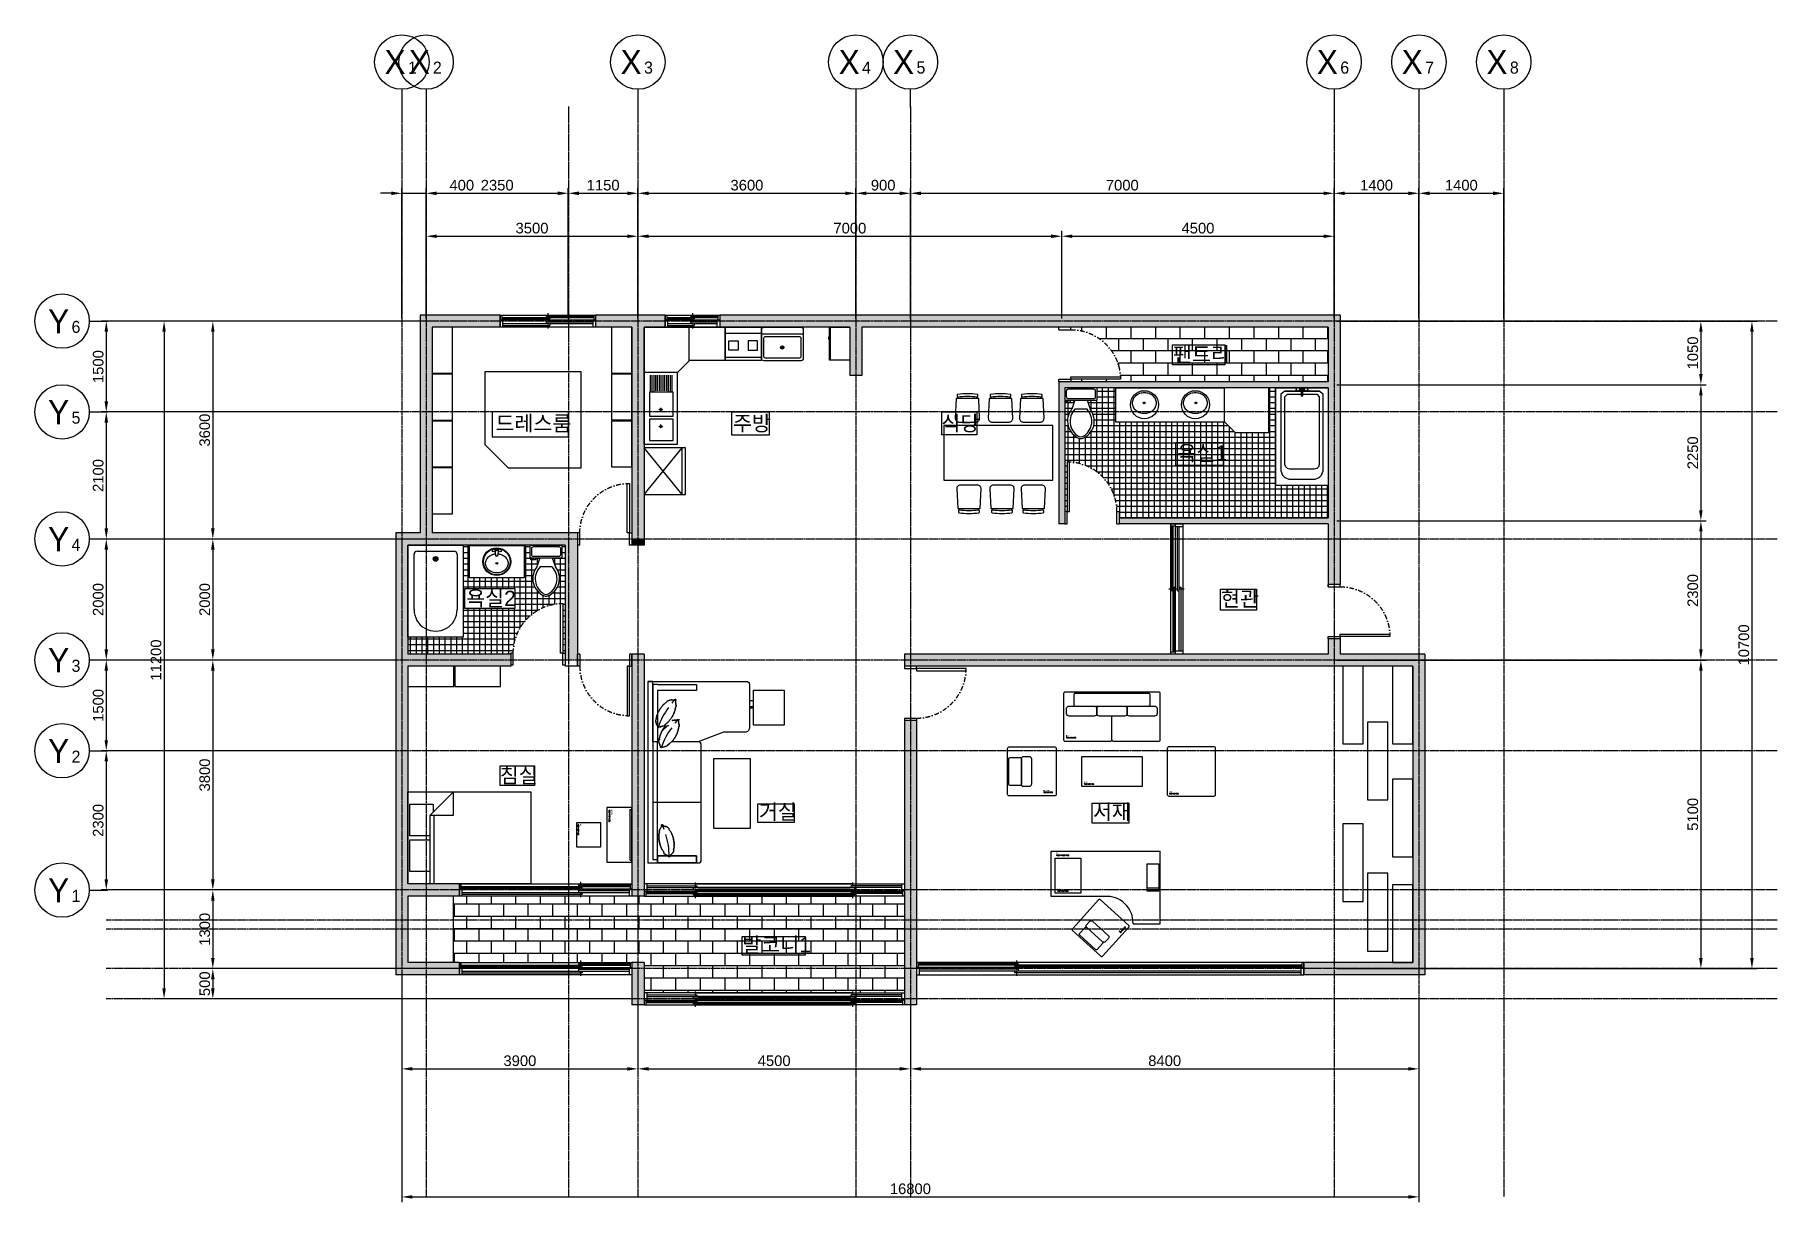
# Model space of a CAD drawing. Header units: millimetres. Extents: x 7699 to 36478, y 4216 to 23508.
import ezdxf
from ezdxf.enums import TextEntityAlignment as Align

# ---------------------------------------------------------------- set-up
doc = ezdxf.new("R2010")
doc.units = ezdxf.units.MM
doc.linetypes.add('CENTER', pattern=[50.8, 31.75, -6.35, 6.35, -6.35])
doc.linetypes.add('DASHDOTX2', pattern=[50.8, 25.4, -12.7, 0, -12.7])
for name, color, linetype in [('1-47FUR-8HID', 9, 'Continuous'), ('A-BUBBLE', 7, 'Continuous'), ('CEN', 1, 'CENTER'), ('CON', 254, 'Continuous'), ('DIM', 7, 'Continuous'), ('FIN', 5, 'Continuous'), ('FUR', 6, 'Continuous'), ('HAT', 8, 'Continuous'), ('TXT', 2, 'Continuous'), ('WAL', 2, 'Continuous'), ('WIN', 4, 'Continuous'), ('참조선', 190, 'Continuous')]:
    doc.layers.add(name, color=color, linetype=linetype)
doc.styles.add('K_GEN', font='romans.shx', dxfattribs={"bigfont": 'whgtxt.shx'})
doc.styles.get("Standard").update_dxf_attribs({"font": 'arial.ttf'})
doc.styles.add('WHG', font='romans', dxfattribs={"bigfont": 'whgtxt'})
doc.styles.add('견고딕', font='H2GTRE.TTF')
doc.dimstyles.new('사본 ISO-25', dxfattribs={"dimscale": 70, "dimtxt": 2.5, "dimasz": 2.5, "dimexe": 1.25, "dimexo": 0.625, "dimtad": 1, "dimdec": 0, "dimtxsty": 'Standard', "dimcen": 2.5, "dimadec": 0, "dimazin": 0, "dimtfac": 1, "dimtdec": 0, "dimtmove": 0, "dimatfit": 3, "dimfxl": 1, "dimarcsym": 0})

msp = doc.modelspace()

# ---------------------------------------------------------------- texts
at = {"layer": 'A-BUBBLE', "color": 0, "style": '견고딕'}
for s, height, p in [('X', 400, (13648.7, 23057.8)), ('1', 200, (13935.5, 22966.2)), ('X', 400, (14050, 23057.8)), ('2', 200, (14346.7, 22966.2)), ('X', 400, (17548.2, 23057.8)), ('3', 200, (17835, 22966.2)), ('X', 400, (21149.8, 23057.8)), ('4', 200, (21436.6, 22966.2)), ('X', 400, (22048.5, 23057.8)), ('5', 200, (22335.3, 22966.2)), ('X', 400, (29048.2, 23057.8)), ('6', 200, (29334.9, 22966.2)), ('X', 400, (30450, 23057.8)), ('7', 200, (30736.7, 22966.2)), ('X', 400, (31849.8, 23057.8)), ('8', 200, (32136.5, 22966.2)), ('Y', 400, (8092.1, 18772)), ('6', 200, (8378.8, 18680.5)), ('Y', 400, (8092.1, 17271.6)), ('5', 200, (8378.8, 17180)), ('Y', 400, (8092.1, 15171.4)), ('4', 200, (8378.8, 15079.9)), ('Y', 400, (8092.1, 13171.9)), ('3', 200, (8378.8, 13080.3)), ('Y', 400, (8092.1, 11671.5)), ('2', 200, (8378.8, 11579.9)), ('Y', 400, (8092.1, 9369.6)), ('1', 200, (8378.8, 9278))]:
    msp.add_text(s, height=height, dxfattribs=at).set_placement(p, align=Align.MIDDLE)
at = {"layer": 'FUR', "style": 'WHG', "text_generation_flag": 6}
for s, height, rotation, p in [('3인용소파', 16.61, 180, (24731.4, 11909.6)), ('1920*980*650', 16.613, 180, (24732.8, 11881.5)), ('960*980*650', 16.613, 180, (24360.4, 10980)), ('1인용소파', 16.61, 180, (24359, 11008.1)), ('테이블', 16.61, 180, (25025.2, 11144.4)), ('1200*600*420', 16.613, 180, (25026.6, 11116.3)), ('스툴', 16.61, 180, (26437.2, 10986.1)), ('960*980*650', 16.613, 180, (26438.6, 10958)), ('1인용소파', 13.98, 227.8502, (25614.5, 8681.2)), ('960*980*650', 13.982, 227.8502, (25632.8, 8666.2))]:
    msp.add_text(s, height=height, rotation=rotation, dxfattribs=at).set_placement(p)
at = {"layer": 'FUR', "style": 'WHG'}
for s, p in [('900*415*1535', (17179.3, 10699.7)), ('화장대', (17213.1, 10701.4)), ('400*400*420', (16666.2, 10465.8)), ('의자', (16700, 10467.5))]:
    msp.add_text(s, height=20, rotation=270, dxfattribs=at).set_placement(p)
at = {"layer": 'FUR', "style": 'K_GEN', "text_generation_flag": 6}
for s, oblique, p in [('책상', -180, (24564.6, 9968.6)), ('1800*1200*730', 180, (24564.6, 9938.2)), ('서랍장', -180, (24588, 9379.1)), ('420*580*590', -180, (24588, 9348.7))]:
    msp.add_text(s, height=20, rotation=180, dxfattribs=dict(at, oblique=oblique)).set_placement(p)
at = {"layer": 'TXT'}
for s, p in [('팬트리', (26498, 18101.6)), ('드레스룸', (15307.6, 16962.4)), ('주방', (19230.8, 16962.4)), ('식당', (22672, 16962.4)), ('욕실1', (26571.4, 16471.7)), ('욕실2', (14823, 14070.3)), ('현관', (27291.1, 14063)), ('침실', (15378.6, 11146)), ('거실', (19658.2, 10541.8)), ('서재', (25174.9, 10541.8)), ('발코니1', (19383.8, 8344.8))]:
    msp.add_text(s, height=250, dxfattribs=at).set_placement(p)

# ---------------------------------------------------------------- blocks, each defined once
blk = doc.blocks.new('bbl')
at = {"layer": 'A-BUBBLE', "color": 7}
blk.add_line((4371.7, 2923.7), (4371.7, 2908.7), dxfattribs=at)
blk.add_circle((4371.7, 2946.2), 22.5, dxfattribs=at)
blk = doc.blocks.new('창_1575')
for p, q in [((0, 200), (1575, 200)), ((0, 0), (0, 200)), ((0, 200), (1575, 200)), ((0, 120), (1575, 120)), ((1575, 0), (0, 0)), ((30, 120), (30, 200)), ((30, 160), (1545, 160)), ((30, 140), (817, 140)), ((45, 0), (45, 120)), ((45, 60), (1530, 60)), ((45, 30), (817, 30)), ((758, 180), (758, 160)), ((758, 180), (1545, 180)), ((758, 90), (1530, 90)), ((758, 90), (758, 60)), ((817, 60), (817, 30)), ((817, 160), (817, 140)), ((1530, 120), (1530, 0)), ((1545, 200), (1545, 120)), ((1575, 200), (1575, 0))]:
    blk.add_line(p, q)
at = {"linetype": 'DASHDOTX2', "ltscale": 2}
blk.add_line((788, 233), (788, -29), dxfattribs=at)
blk = doc.blocks.new('창_900')
for p, q in [((0, 200), (900, 200)), ((0, 0), (0, 200)), ((0, 200), (900, 200)), ((0, 120), (900, 120)), ((900, 0), (0, 0)), ((30, 120), (30, 200)), ((30, 160), (870, 160)), ((30, 140), (480, 140)), ((45, 0), (45, 120)), ((45, 60), (855, 60)), ((45, 30), (480, 30)), ((420, 180), (420, 160)), ((420, 180), (870, 180)), ((420, 90), (855, 90)), ((420, 90), (420, 60)), ((480, 160), (480, 140)), ((480, 60), (480, 30)), ((855, 120), (855, 0)), ((870, 200), (870, 120)), ((900, 200), (900, 0))]:
    blk.add_line(p, q)
at = {"linetype": 'DASHDOTX2', "ltscale": 2}
blk.add_line((450, 233), (450, -29), dxfattribs=at)
blk = doc.blocks.new('창_2850')
for p, q in [((0, 200), (2850, 200)), ((0, 0), (0, 200)), ((0, 200), (2850, 200)), ((0, 120), (2850, 120)), ((2850, 0), (0, 0)), ((30, 120), (30, 200)), ((30, 160), (2820, 160)), ((30, 140), (2030, 140)), ((45, 0), (45, 120)), ((45, 60), (2805, 60)), ((45, 30), (2030, 30)), ((1970, 180), (1970, 160)), ((1970, 180), (2820, 180)), ((1970, 90), (2805, 90)), ((1970, 90), (1970, 60)), ((2030, 160), (2030, 140)), ((2030, 60), (2030, 30)), ((2805, 120), (2805, 0)), ((2820, 200), (2820, 120)), ((2850, 200), (2850, 0))]:
    blk.add_line(p, q)
at = {"linetype": 'DASHDOTX2', "ltscale": 2}
blk.add_line((2000, 233), (2000, -29), dxfattribs=at)
blk = doc.blocks.new('창_4300')
for p, q in [((0, 200), (3450, 200)), ((0, 0), (0, 200)), ((0, 200), (3450, 200)), ((0, 120), (3450, 120)), ((3450, 0), (0, 0)), ((30, 120), (30, 200)), ((30, 160), (3420, 160)), ((30, 140), (880, 140)), ((45, 0), (45, 120)), ((45, 60), (3405, 60)), ((45, 30), (880, 30)), ((820, 180), (820, 160)), ((820, 180), (3420, 180)), ((820, 90), (3405, 90)), ((820, 90), (820, 60)), ((4300, 200), (850, 200)), ((4300, 200), (850, 200)), ((4300, 120), (850, 120)), ((850, 0), (4300, 0)), ((3480, 180), (880, 180)), ((880, 160), (880, 140)), ((4270, 160), (880, 160)), ((880, 60), (880, 30)), ((3480, 90), (895, 90)), ((4255, 60), (895, 60)), ((3420, 160), (3420, 140)), ((4270, 140), (3420, 140)), ((3420, 60), (3420, 30)), ((4255, 30), (3420, 30)), ((3480, 180), (3480, 160)), ((3480, 90), (3480, 60)), ((4255, 0), (4255, 120)), ((4270, 120), (4270, 200)), ((4300, 0), (4300, 200))]:
    blk.add_line(p, q)
at = {"linetype": 'DASHDOTX2', "ltscale": 2}
for p, q in [((850, 233), (850, -29)), ((3450, 233), (3450, -29))]:
    blk.add_line(p, q, dxfattribs=at)
blk = doc.blocks.new('창_6400')
for p, q in [((6400, 200), (0, 200)), ((6400, 200), (0, 200)), ((0, 200), (0, 0)), ((6400, 120), (0, 120)), ((0, 0), (6400, 0)), ((30, 200), (30, 120)), ((1680, 180), (30, 180)), ((6370, 160), (30, 160)), ((45, 120), (45, 0)), ((1680, 90), (45, 90)), ((6355, 60), (45, 60)), ((1620, 160), (1620, 140)), ((6370, 140), (1620, 140)), ((1620, 60), (1620, 30)), ((6355, 30), (1620, 30)), ((1680, 180), (1680, 160)), ((1680, 90), (1680, 60)), ((6355, 0), (6355, 120)), ((6370, 120), (6370, 200)), ((6400, 0), (6400, 200))]:
    blk.add_line(p, q)
at = {"linetype": 'DASHDOTX2', "ltscale": 2}
blk.add_line((1650, 233), (1650, -29), dxfattribs=at)
blk = doc.blocks.new('문_900')
for p, q in [((80, 1020), (40, 1020)), ((40, 1020), (40, 200)), ((80, 200), (80, 1020)), ((0, 200), (0, 0)), ((40, 200), (0, 200)), ((0, 0), (40, 0)), ((40, 0), (40, 200)), ((40, 200), (80, 200)), ((860, 0), (860, 200)), ((860, 200), (900, 200)), ((860, 0), (900, 0)), ((900, 200), (900, 0))]:
    blk.add_line(p, q)
at = {"linetype": 'DASHDOTX2', "ltscale": 3}
blk.add_arc((40, 200), 820, 0, 90, dxfattribs=at)
blk = doc.blocks.new('창1)_2150')
for p, q in [((0, 200), (2150, 200)), ((0, 0), (0, 200)), ((0, 200), (2150, 200)), ((0, 120), (2150, 120)), ((2150, 0), (0, 0)), ((30, 120), (30, 200)), ((30, 160), (2120, 160)), ((30, 140), (1105, 140)), ((45, 0), (45, 120)), ((45, 60), (2105, 60)), ((45, 30), (1105, 30)), ((1045, 180), (1045, 160)), ((1045, 180), (2120, 180)), ((1045, 90), (2105, 90)), ((1045, 90), (1045, 60)), ((1105, 160), (1105, 140)), ((1105, 60), (1105, 30)), ((2105, 120), (2105, 0)), ((2120, 200), (2120, 120)), ((2150, 200), (2150, 0))]:
    blk.add_line(p, q)
at = {"linetype": 'DASHDOTX2', "ltscale": 2}
blk.add_line((1075, 233), (1075, -29), dxfattribs=at)
blk = doc.blocks.new('1940X2765_P1_')
at = {"color": 0, "linetype": 'Continuous'}
for p, q in [((740, 0), (740, -560)), ((1340, -550), (1340, 0)), ((1340, 0), (1340, -550)), ((1340, -100), (1940, -100)), ((560, -740), (740, -560)), ((1940, -500), (1340, -500)), ((105, -1054), (105, -790)), ((135, -1054), (135, -790)), ((165, -1054), (165, -790)), ((195, -1052), (195, -790)), ((225, -1052), (225, -790)), ((255, -1052), (255, -790)), ((285, -1052), (285, -790)), ((315, -1052), (315, -790)), ((345, -1052), (345, -790)), ((375, -1052), (375, -790)), ((405, -1054), (405, -790)), ((435, -1054), (435, -790)), ((465, -1054), (465, -790)), ((247, -1360), (309, -1360)), ((278, -1391), (278, -1329)), ((247, -1639), (309, -1639)), ((278, -1670), (278, -1608)), ((631, -2765), (0, -1990)), ((0, -2765), (631, -1990)), ((631, -2765), (631, -1990))]:
    blk.add_line(p, q, dxfattribs=at)
for points in [[(550, -740), (550, -1940), (0, -1940), (0, 0), (1940, 0), (1940, -550), (740, -550)], [(0, -740), (560, -740)]]:
    blk.add_lwpolyline(points, dxfattribs=at)
for points in [[(1557, -224), (1557, -378), (1403, -378), (1403, -224)], [(1877, -224), (1723, -224), (1723, -378), (1877, -378)], [(90, -1470), (480, -1470), (480, -1072), (90, -1072)], [(90, -1870), (480, -1870), (480, -1520), (90, -1520)], [(0, -2765), (687, -2765), (687, -1990), (0, -1990)]]:
    blk.add_lwpolyline(points, close=True, dxfattribs=at)
for centre in [(278, -1360), (278, -1639)]:
    blk.add_circle(centre, 15, dxfattribs=at)
blk = doc.blocks.new('테이블1')
for p, q in [((235, 450), (235, 476)), ((545, 450), (545, 476)), ((782, 450), (782, 476)), ((1092, 450), (1092, 476)), ((1299, 450), (1299, 476)), ((1609, 450), (1609, 476)), ((0, 0), (0, -900)), ((1800, 0), (0, 0)), ((1800, -900), (1800, 0)), ((0, -900), (1800, -900)), ((260, -1372), (260, -1397)), ((570, -1372), (570, -1397)), ((806, -1372), (806, -1397)), ((1116, -1372), (1116, -1397)), ((1323, -1372), (1323, -1397)), ((1633, -1372), (1633, -1397))]:
    blk.add_line(p, q)
for points in [[(215, 450, 0.399285), (205, 441), (189, 123, 0.429301), (249, 60), (532, 60, 0.429301), (592, 123), (576, 441, 0.399285), (566, 450)], [(552, 475, 0.455835), (563, 485), (563, 507, 0.37479), (554, 517, 0.068331), (227, 517, 0.37479), (218, 507), (218, 485, 0.455835), (229, 475, -0.070108)], [(761, 450, 0.399285), (751, 441), (735, 123, 0.429301), (795, 60), (1079, 60, 0.429301), (1139, 123), (1122, 441, 0.399285), (1112, 450)], [(1098, 475, 0.455835), (1109, 485), (1109, 507, 0.37479), (1101, 517, 0.068331), (773, 517, 0.37479), (764, 507), (764, 485, 0.455835), (776, 475, -0.070108)], [(1278, 450, 0.399285), (1268, 441), (1252, 123, 0.429301), (1312, 60), (1595, 60, 0.429301), (1655, 123), (1639, 441, 0.399285), (1629, 450)], [(1615, 475, 0.455835), (1626, 485), (1626, 507, 0.37479), (1617, 517, 0.068331), (1290, 517, 0.37479), (1281, 507), (1281, 485, 0.455835), (1292, 475, -0.070108)], [(590, -1372, 0.399285), (600, -1362), (616, -1045, 0.429301), (556, -982), (273, -982, 0.429301), (213, -1045), (229, -1362, 0.399285), (239, -1372)], [(1136, -1372, 0.399285), (1146, -1362), (1163, -1045, 0.429301), (1103, -982), (819, -982, 0.429301), (759, -1045), (775, -1362, 0.399285), (785, -1372)], [(1653, -1372, 0.399285), (1663, -1362), (1679, -1045, 0.429301), (1619, -982), (1336, -982, 0.429301), (1276, -1045), (1292, -1362, 0.399285), (1302, -1372)], [(253, -1396, 0.455835), (242, -1406), (242, -1429, 0.37479), (251, -1439, 0.068331), (579, -1439, 0.37479), (587, -1429), (587, -1406, 0.455835), (576, -1396, -0.070108)], [(800, -1396, 0.455835), (788, -1406), (788, -1429, 0.37479), (797, -1439, 0.068331), (1125, -1439, 0.37479), (1133, -1429), (1133, -1406, 0.455835), (1122, -1396, -0.070108)], [(1316, -1396, 0.455835), (1305, -1406), (1305, -1429, 0.37479), (1314, -1439, 0.068331), (1642, -1439, 0.37479), (1650, -1429), (1650, -1406, 0.455835), (1639, -1396, -0.070108)]]:
    blk.add_lwpolyline(points, format="xyb", close=True)
blk = doc.blocks.new('침대 - 퀸사이즈')
at = {"linetype": 'Continuous'}
for p, q in [((0, -80.00003), (0, 0)), ((0, 0), (59.99999, 0)), ((59.99999, 0), (59.99999, -80.00003)), ((7.99999, -1.2), (28.79998, -1.2)), ((7.99999, -14.4), (7.99999, -1.2)), ((28.79998, -1.2), (28.79998, -14.4)), ((31.19999, -1.2), (51.99999, -1.2)), ((31.19999, -14.4), (31.19999, -1.2)), ((51.99999, -1.2), (51.99999, -16.4)), ((0, -14.4), (44.8, -14.4)), ((44.8, -16.8), (0, -16.8)), ((59.99999, -29.6), (44.8, -14.4)), ((44.8, -14.4), (44.8, -29.6)), ((51.99999, -16.4), (46.79936, -16.4)), ((44.8, -29.6), (59.99999, -29.6)), ((59.99999, -80.00003), (0, -80.00003))]:
    blk.add_line(p, q, dxfattribs=at)
blk = doc.blocks.new('변기 - 윗면')
for p, q in [((-10, -8.5), (-8, -8.5)), ((-10, -9.5), (-10, -8.5)), ((-7, -9.5), (-10, -9.5)), ((-8, -8.5), (-8, -8)), ((-7, -8), (-7, -9.5)), ((-4, -8), (-6, -14)), ((4, -8), (6, -14)), ((9.5, -6), (9.5, -2)), ((4, -14), (-4, -14))]:
    blk.add_line(p, q)
blk.add_lwpolyline([(10.5, -8), (10.5, 0), (-10.5, 0), (-10.5, -8)], close=True)
for points in [[(-9.5, -2), (-9.5, -6)], [(8.5, -1), (-8.5, -1)], [(-8.5, -7), (8.5, -7)]]:
    blk.add_lwpolyline(points)
for centre, radius, start, end in [((-8.6, -1.9), 0.884, 81.8699, 188.1301), ((-8.6, -6.1), 0.884, 171.8699, 278.1301), ((8.6, -1.9), 0.884, 351.8699, 98.1301), ((8.6, -6.1), 0.884, 261.8699, 8.1301), ((3.5, -21.6), 12.2, 141.4691, 247.9714), ((4.2, -21.8), 11.3, 136.3677, 238.9468), ((-3.5, -21.6), 12.2, 292.0284, 38.5307), ((-4.2, -21.8), 11.3, 301.053, 43.6321), ((0, -27.9), 4, 245.7318, 294.2682), ((0, -29), 4, 254.8605, 285.1395)]:
    blk.add_arc(centre, radius, start, end)
blk = doc.blocks.new('욕조 - 26 x 60 in.')
for p, q in [((8, -18), (10, -18)), ((9, -17), (9, -19))]:
    blk.add_line(p, q)
blk.add_lwpolyline([(0, -36), (0, 0), (60, 0), (60, -36)], close=True)
for points in [[(4, -30), (4, -6)], [(6, -4), (42, -4)], [(42, -32), (6, -32)]]:
    blk.add_lwpolyline(points)
for radius in [1.5, 1]:
    blk.add_circle((9, -18), radius)
for centre, radius, start, end in [((5.75, -5.75), 1.77, 81.8699, 188.1301), ((42, -18), 14, 270, 90), ((5.75, -30.25), 1.77, 171.8699, 278.1301)]:
    blk.add_arc(centre, radius, start, end)
blk = doc.blocks.new('1500X800_P5_')
at = {"color": 0, "linetype": 'Continuous'}
for p, q in [((-3, -375), (10, -388)), ((47, -400), (-3, -400)), ((10, -412), (-3, -425)), ((47, -375), (47, -425)), ((47, -663), (47, -400)), ((60, -388), (60, -412)), ((72, -412), (72, -388)), ((85, -412), (85, -388)), ((110, -388), (110, -412))]:
    blk.add_line(p, q, dxfattribs=at)
for points in [[(1497, 0), (1497, -800), (-3, -800), (-3, 0)], [(10, -412), (122, -412), (122, -388), (10, -388)]]:
    blk.add_lwpolyline(points, close=True, dxfattribs=at)
for points in [[(47, -400), (47, -137), (47, -400), (47, -663), (97, -725), (1272, -725), (1335, -700), (1372, -663), (1397, -600), (1397, -200), (1372, -137), (1335, -100), (1272, -75), (97, -75), (47, -137)], [(97, -400), (97, -175), (135, -137), (1172, -137), (1210, -150), (1235, -175), (1247, -213), (1247, -587), (1235, -625), (1210, -650), (1172, -663), (135, -663), (97, -625), (97, -400)], [(60, -388), (47, -375), (-3, -375)], [(-3, -425), (47, -425), (60, -412)]]:
    blk.add_lwpolyline(points, dxfattribs=at)
for centre, radius in [((22, -338), 25.1), ((22, -463), 25)]:
    blk.add_circle(centre, radius, dxfattribs=at)
blk = doc.blocks.new('560X560_P1_')
at = {"color": 0, "linetype": 'Continuous'}
blk.add_lwpolyline([(0, 0), (0, -740), (560, -740), (740, -560), (740, 0)], close=True, dxfattribs=at)
blk = doc.blocks.new('*D45')
at = {"layer": 'Defpoints', "color": 0, "transparency": 16777216}
for p in [(14161, 20889), (13761, 18775), (14161, 18775)]:
    blk.add_point(p, dxfattribs=at)
at = {"layer": 'DIM', "color": 0, "lineweight": -2, "transparency": 16777216}
for p, q in [((13586, 20889), (13411, 20889)), ((13761, 18819), (13761, 20976)), ((13761, 20889), (14161, 20889)), ((14161, 18819), (14161, 20976)), ((14336, 20889), (14992, 20889))]:
    blk.add_line(p, q, dxfattribs=at)
at = {"layer": 'DIM', "color": 0, "transparency": 16777216}
for points in [[(13586, 20918), (13586, 20859), (13761, 20889)], [(14336, 20918), (14336, 20859), (14161, 20889)]]:
    blk.add_solid(points, dxfattribs=at)
at = {"layer": 'DIM', "color": 0, "transparency": 16777216, "insert": (14751, 21022), "char_height": 175, "attachment_point": 5}
blk.add_mtext('400', dxfattribs=at)
blk = doc.blocks.new('*D46')
at = {"layer": 'Defpoints', "color": 0, "transparency": 16777216}
for p in [(16511, 20889), (14161, 18775), (16511, 18795)]:
    blk.add_point(p, dxfattribs=at)
at = {"layer": 'DIM', "color": 0, "lineweight": -2, "transparency": 16777216}
for p, q in [((14161, 18819), (14161, 20976)), ((14336, 20889), (16336, 20889)), ((16511, 18839), (16511, 20976))]:
    blk.add_line(p, q, dxfattribs=at)
at = {"layer": 'DIM', "color": 0, "transparency": 16777216}
for points in [[(14336, 20918), (14336, 20859), (14161, 20889)], [(16336, 20918), (16336, 20859), (16511, 20889)]]:
    blk.add_solid(points, dxfattribs=at)
at = {"layer": 'DIM', "color": 0, "transparency": 16777216, "insert": (15336, 21022), "char_height": 175, "attachment_point": 5}
blk.add_mtext('2350', dxfattribs=at)
blk = doc.blocks.new('*D47')
at = {"layer": 'Defpoints', "color": 0, "transparency": 16777216}
for p in [(17661, 20889), (16511, 18775), (17661, 18775)]:
    blk.add_point(p, dxfattribs=at)
at = {"layer": 'DIM', "color": 0, "lineweight": -2, "transparency": 16777216}
for p, q in [((16511, 18819), (16511, 20976)), ((16686, 20889), (17486, 20889)), ((17661, 18819), (17661, 20976))]:
    blk.add_line(p, q, dxfattribs=at)
at = {"layer": 'DIM', "color": 0, "transparency": 16777216}
for points in [[(16686, 20918), (16686, 20859), (16511, 20889)], [(17486, 20918), (17486, 20859), (17661, 20889)]]:
    blk.add_solid(points, dxfattribs=at)
at = {"layer": 'DIM', "color": 0, "transparency": 16777216, "insert": (17086, 21022), "char_height": 175, "attachment_point": 5}
blk.add_mtext('1150', dxfattribs=at)
blk = doc.blocks.new('*D48')
at = {"layer": 'Defpoints', "color": 0, "transparency": 16777216}
for p in [(21261, 20889), (17661, 18775), (21261, 18775)]:
    blk.add_point(p, dxfattribs=at)
at = {"layer": 'DIM', "color": 0, "lineweight": -2, "transparency": 16777216}
for p, q in [((17661, 18819), (17661, 20976)), ((17836, 20889), (21086, 20889)), ((21261, 18819), (21261, 20976))]:
    blk.add_line(p, q, dxfattribs=at)
at = {"layer": 'DIM', "color": 0, "transparency": 16777216}
for points in [[(17836, 20918), (17836, 20859), (17661, 20889)], [(21086, 20918), (21086, 20859), (21261, 20889)]]:
    blk.add_solid(points, dxfattribs=at)
at = {"layer": 'DIM', "color": 0, "transparency": 16777216, "insert": (19461, 21022), "char_height": 175, "attachment_point": 5}
blk.add_mtext('3600', dxfattribs=at)
blk = doc.blocks.new('*D49')
at = {"layer": 'Defpoints', "color": 0, "transparency": 16777216}
for p in [(22161, 20889), (21261, 18775), (22161, 18775)]:
    blk.add_point(p, dxfattribs=at)
at = {"layer": 'DIM', "color": 0, "lineweight": -2, "transparency": 16777216}
for p, q in [((21261, 18819), (21261, 20976)), ((21436, 20889), (21986, 20889)), ((22161, 18819), (22161, 20976))]:
    blk.add_line(p, q, dxfattribs=at)
at = {"layer": 'DIM', "color": 0, "transparency": 16777216}
for points in [[(21436, 20918), (21436, 20859), (21261, 20889)], [(21986, 20918), (21986, 20859), (22161, 20889)]]:
    blk.add_solid(points, dxfattribs=at)
at = {"layer": 'DIM', "color": 0, "transparency": 16777216, "insert": (21711, 21022), "char_height": 175, "attachment_point": 5}
blk.add_mtext('900', dxfattribs=at)
blk = doc.blocks.new('*D50')
at = {"layer": 'Defpoints', "color": 0, "transparency": 16777216}
for p in [(29161, 20889), (22161, 18775), (29161, 18775)]:
    blk.add_point(p, dxfattribs=at)
at = {"layer": 'DIM', "color": 0, "lineweight": -2, "transparency": 16777216}
for p, q in [((22161, 18819), (22161, 20976)), ((22336, 20889), (28986, 20889)), ((29161, 18819), (29161, 20976))]:
    blk.add_line(p, q, dxfattribs=at)
at = {"layer": 'DIM', "color": 0, "transparency": 16777216}
for points in [[(22336, 20918), (22336, 20859), (22161, 20889)], [(28986, 20918), (28986, 20859), (29161, 20889)]]:
    blk.add_solid(points, dxfattribs=at)
at = {"layer": 'DIM', "color": 0, "transparency": 16777216, "insert": (25661, 21022), "char_height": 175, "attachment_point": 5}
blk.add_mtext('7000', dxfattribs=at)
blk = doc.blocks.new('*D51')
at = {"layer": 'Defpoints', "color": 0, "transparency": 16777216}
for p in [(30561, 20889), (29161, 18775), (30561, 18775)]:
    blk.add_point(p, dxfattribs=at)
at = {"layer": 'DIM', "color": 0, "lineweight": -2, "transparency": 16777216}
for p, q in [((29161, 18819), (29161, 20976)), ((29336, 20889), (30386, 20889)), ((30561, 18819), (30561, 20976))]:
    blk.add_line(p, q, dxfattribs=at)
at = {"layer": 'DIM', "color": 0, "transparency": 16777216}
for points in [[(29336, 20918), (29336, 20859), (29161, 20889)], [(30386, 20918), (30386, 20859), (30561, 20889)]]:
    blk.add_solid(points, dxfattribs=at)
at = {"layer": 'DIM', "color": 0, "transparency": 16777216, "insert": (29861, 21022), "char_height": 175, "attachment_point": 5}
blk.add_mtext('1400', dxfattribs=at)
blk = doc.blocks.new('*D52')
at = {"layer": 'Defpoints', "color": 0, "transparency": 16777216}
for p in [(31961, 20889), (30561, 18775), (31961, 18775)]:
    blk.add_point(p, dxfattribs=at)
at = {"layer": 'DIM', "color": 0, "lineweight": -2, "transparency": 16777216}
for p, q in [((30561, 18819), (30561, 20976)), ((30736, 20889), (31786, 20889)), ((31961, 18819), (31961, 20976))]:
    blk.add_line(p, q, dxfattribs=at)
at = {"layer": 'DIM', "color": 0, "transparency": 16777216}
for points in [[(30736, 20918), (30736, 20859), (30561, 20889)], [(31786, 20918), (31786, 20859), (31961, 20889)]]:
    blk.add_solid(points, dxfattribs=at)
at = {"layer": 'DIM', "color": 0, "transparency": 16777216, "insert": (31261, 21022), "char_height": 175, "attachment_point": 5}
blk.add_mtext('1400', dxfattribs=at)
blk = doc.blocks.new('*D53')
at = {"layer": 'Defpoints', "color": 0, "transparency": 16777216}
for p in [(13761, 18775), (8879, 17275), (13761, 17275)]:
    blk.add_point(p, dxfattribs=at)
at = {"layer": 'DIM', "color": 0, "lineweight": -2, "transparency": 16777216}
for p, q in [((13717, 18775), (8792, 18775)), ((8879, 18600), (8879, 17450)), ((13717, 17275), (8792, 17275))]:
    blk.add_line(p, q, dxfattribs=at)
at = {"layer": 'DIM', "color": 0, "transparency": 16777216}
for points in [[(8850, 18600), (8909, 18600), (8879, 18775)], [(8850, 17450), (8909, 17450), (8879, 17275)]]:
    blk.add_solid(points, dxfattribs=at)
at = {"layer": 'DIM', "color": 0, "transparency": 16777216, "insert": (8746, 18025), "char_height": 175, "attachment_point": 5, "rotation": 90}
blk.add_mtext('1500', dxfattribs=at)
blk = doc.blocks.new('*D54')
at = {"layer": 'Defpoints', "color": 0, "transparency": 16777216}
for p in [(13761, 17275), (8879, 15175), (13761, 15175)]:
    blk.add_point(p, dxfattribs=at)
at = {"layer": 'DIM', "color": 0, "lineweight": -2, "transparency": 16777216}
for p, q in [((13717, 17275), (8792, 17275)), ((8879, 17100), (8879, 15350)), ((13717, 15175), (8792, 15175))]:
    blk.add_line(p, q, dxfattribs=at)
at = {"layer": 'DIM', "color": 0, "transparency": 16777216}
for points in [[(8850, 17100), (8909, 17100), (8879, 17275)], [(8850, 15350), (8909, 15350), (8879, 15175)]]:
    blk.add_solid(points, dxfattribs=at)
at = {"layer": 'DIM', "color": 0, "transparency": 16777216, "insert": (8746, 16225), "char_height": 175, "attachment_point": 5, "rotation": 90}
blk.add_mtext('2100', dxfattribs=at)
blk = doc.blocks.new('*D55')
at = {"layer": 'Defpoints', "color": 0, "transparency": 16777216}
for p in [(13761, 15175), (8879, 13175), (13761, 13175)]:
    blk.add_point(p, dxfattribs=at)
at = {"layer": 'DIM', "color": 0, "lineweight": -2, "transparency": 16777216}
for p, q in [((13717, 15175), (8792, 15175)), ((8879, 15000), (8879, 13350)), ((13717, 13175), (8792, 13175))]:
    blk.add_line(p, q, dxfattribs=at)
at = {"layer": 'DIM', "color": 0, "transparency": 16777216}
for points in [[(8850, 15000), (8909, 15000), (8879, 15175)], [(8850, 13350), (8909, 13350), (8879, 13175)]]:
    blk.add_solid(points, dxfattribs=at)
at = {"layer": 'DIM', "color": 0, "transparency": 16777216, "insert": (8746, 14175), "char_height": 175, "attachment_point": 5, "rotation": 90}
blk.add_mtext('2000', dxfattribs=at)
blk = doc.blocks.new('*D56')
at = {"layer": 'Defpoints', "color": 0, "transparency": 16777216}
for p in [(13761, 13175), (8879, 11675), (13761, 11675)]:
    blk.add_point(p, dxfattribs=at)
at = {"layer": 'DIM', "color": 0, "lineweight": -2, "transparency": 16777216}
for p, q in [((13717, 13175), (8792, 13175)), ((8879, 13000), (8879, 11850)), ((13717, 11675), (8792, 11675))]:
    blk.add_line(p, q, dxfattribs=at)
at = {"layer": 'DIM', "color": 0, "transparency": 16777216}
for points in [[(8850, 13000), (8908, 13000), (8879, 13175)], [(8850, 11850), (8908, 11850), (8879, 11675)]]:
    blk.add_solid(points, dxfattribs=at)
at = {"layer": 'DIM', "color": 0, "transparency": 16777216, "insert": (8746, 12425), "char_height": 175, "attachment_point": 5, "rotation": 90}
blk.add_mtext('1500', dxfattribs=at)
blk = doc.blocks.new('*D57')
at = {"layer": 'Defpoints', "color": 0, "transparency": 16777216}
for p in [(13761, 11675), (8879, 9375), (13761, 9375)]:
    blk.add_point(p, dxfattribs=at)
at = {"layer": 'DIM', "color": 0, "lineweight": -2, "transparency": 16777216}
for p, q in [((13717, 11675), (8792, 11675)), ((8879, 11500), (8879, 9550)), ((13717, 9375), (8792, 9375))]:
    blk.add_line(p, q, dxfattribs=at)
at = {"layer": 'DIM', "color": 0, "transparency": 16777216}
for points in [[(8850, 11500), (8908, 11500), (8879, 11675)], [(8850, 9550), (8908, 9550), (8879, 9375)]]:
    blk.add_solid(points, dxfattribs=at)
at = {"layer": 'DIM', "color": 0, "transparency": 16777216, "insert": (8746, 10525), "char_height": 175, "attachment_point": 5, "rotation": 90}
blk.add_mtext('2300', dxfattribs=at)
blk = doc.blocks.new('*D58')
at = {"layer": 'Defpoints', "color": 0, "transparency": 16777216}
for p in [(17661, 20179), (14161, 18775), (17661, 18775)]:
    blk.add_point(p, dxfattribs=at)
at = {"layer": 'DIM', "color": 0, "lineweight": -2, "transparency": 16777216}
for p, q in [((14161, 18819), (14161, 20266)), ((14336, 20179), (17486, 20179)), ((17661, 18819), (17661, 20266))]:
    blk.add_line(p, q, dxfattribs=at)
at = {"layer": 'DIM', "color": 0, "transparency": 16777216}
for points in [[(14336, 20208), (14336, 20150), (14161, 20179)], [(17486, 20208), (17486, 20150), (17661, 20179)]]:
    blk.add_solid(points, dxfattribs=at)
at = {"layer": 'DIM', "color": 0, "transparency": 16777216, "insert": (15911, 20312), "char_height": 175, "attachment_point": 5}
blk.add_mtext('3500', dxfattribs=at)
blk = doc.blocks.new('*D59')
at = {"layer": 'Defpoints', "color": 0, "transparency": 16777216}
for p in [(24661, 20179), (17661, 18775), (24661, 18775)]:
    blk.add_point(p, dxfattribs=at)
at = {"layer": 'DIM', "color": 0, "lineweight": -2, "transparency": 16777216}
for p, q in [((17661, 18819), (17661, 20266)), ((17836, 20179), (24486, 20179)), ((24661, 18819), (24661, 20266))]:
    blk.add_line(p, q, dxfattribs=at)
at = {"layer": 'DIM', "color": 0, "transparency": 16777216}
for points in [[(17836, 20208), (17836, 20150), (17661, 20179)], [(24486, 20208), (24486, 20150), (24661, 20179)]]:
    blk.add_solid(points, dxfattribs=at)
at = {"layer": 'DIM', "color": 0, "transparency": 16777216, "insert": (21161, 20312), "char_height": 175, "attachment_point": 5}
blk.add_mtext('7000', dxfattribs=at)
blk = doc.blocks.new('*D60')
at = {"layer": 'Defpoints', "color": 0, "transparency": 16777216}
for p in [(29161, 20179), (24661, 18775), (29161, 18775)]:
    blk.add_point(p, dxfattribs=at)
at = {"layer": 'DIM', "color": 0, "lineweight": -2, "transparency": 16777216}
for p, q in [((24661, 18819), (24661, 20266)), ((24836, 20179), (28986, 20179)), ((29161, 18819), (29161, 20266))]:
    blk.add_line(p, q, dxfattribs=at)
at = {"layer": 'DIM', "color": 0, "transparency": 16777216}
for points in [[(24836, 20208), (24836, 20150), (24661, 20179)], [(28986, 20208), (28986, 20150), (29161, 20179)]]:
    blk.add_solid(points, dxfattribs=at)
at = {"layer": 'DIM', "color": 0, "transparency": 16777216, "insert": (26911, 20312), "char_height": 175, "attachment_point": 5}
blk.add_mtext('4500', dxfattribs=at)
blk = doc.blocks.new('*D62')
at = {"layer": 'Defpoints', "color": 0, "transparency": 16777216}
for p in [(29161, 18775), (29161, 17725), (35218, 17725)]:
    blk.add_point(p, dxfattribs=at)
at = {"layer": 'DIM', "color": 0, "lineweight": -2, "transparency": 16777216}
for p, q in [((29205, 18775), (35306, 18775)), ((35218, 18600), (35218, 17900)), ((29205, 17725), (35306, 17725))]:
    blk.add_line(p, q, dxfattribs=at)
at = {"layer": 'DIM', "color": 0, "transparency": 16777216}
for points in [[(35189, 18600), (35247, 18600), (35218, 18775)], [(35189, 17900), (35247, 17900), (35218, 17725)]]:
    blk.add_solid(points, dxfattribs=at)
at = {"layer": 'DIM', "color": 0, "transparency": 16777216, "insert": (35085, 18250), "char_height": 175, "attachment_point": 5, "rotation": 90}
blk.add_mtext('1050', dxfattribs=at)
blk = doc.blocks.new('*D63')
at = {"layer": 'Defpoints', "color": 0, "transparency": 16777216}
for p in [(29161, 17725), (29161, 15475), (35218, 15475)]:
    blk.add_point(p, dxfattribs=at)
at = {"layer": 'DIM', "color": 0, "lineweight": -2, "transparency": 16777216}
for p, q in [((29205, 17725), (35306, 17725)), ((35218, 17550), (35218, 15650)), ((29205, 15475), (35306, 15475))]:
    blk.add_line(p, q, dxfattribs=at)
at = {"layer": 'DIM', "color": 0, "transparency": 16777216}
for points in [[(35189, 17550), (35247, 17550), (35218, 17725)], [(35189, 15650), (35247, 15650), (35218, 15475)]]:
    blk.add_solid(points, dxfattribs=at)
at = {"layer": 'DIM', "color": 0, "transparency": 16777216, "insert": (35085, 16600), "char_height": 175, "attachment_point": 5, "rotation": 90}
blk.add_mtext('2250', dxfattribs=at)
blk = doc.blocks.new('*D64')
at = {"layer": 'Defpoints', "color": 0, "transparency": 16777216}
for p in [(29161, 15475), (29161, 13175), (35218, 13175)]:
    blk.add_point(p, dxfattribs=at)
at = {"layer": 'DIM', "color": 0, "lineweight": -2, "transparency": 16777216}
for p, q in [((29205, 15475), (35306, 15475)), ((35218, 15300), (35218, 13350)), ((29205, 13175), (35306, 13175))]:
    blk.add_line(p, q, dxfattribs=at)
at = {"layer": 'DIM', "color": 0, "transparency": 16777216}
for points in [[(35189, 15300), (35247, 15300), (35218, 15475)], [(35189, 13350), (35247, 13350), (35218, 13175)]]:
    blk.add_solid(points, dxfattribs=at)
at = {"layer": 'DIM', "color": 0, "transparency": 16777216, "insert": (35085, 14325), "char_height": 175, "attachment_point": 5, "rotation": 90}
blk.add_mtext('2300', dxfattribs=at)
blk = doc.blocks.new('*D65')
at = {"layer": 'Defpoints', "color": 0, "transparency": 16777216}
for p in [(30561, 13175), (30561, 8075), (35218, 8075)]:
    blk.add_point(p, dxfattribs=at)
at = {"layer": 'DIM', "color": 0, "lineweight": -2, "transparency": 16777216}
for p, q in [((30605, 13175), (35306, 13175)), ((35218, 13000), (35218, 8250)), ((30605, 8075), (35306, 8075))]:
    blk.add_line(p, q, dxfattribs=at)
at = {"layer": 'DIM', "color": 0, "transparency": 16777216}
for points in [[(35189, 13000), (35247, 13000), (35218, 13175)], [(35189, 8250), (35247, 8250), (35218, 8075)]]:
    blk.add_solid(points, dxfattribs=at)
at = {"layer": 'DIM', "color": 0, "transparency": 16777216, "insert": (35085, 10625), "char_height": 175, "attachment_point": 5, "rotation": 90}
blk.add_mtext('5100', dxfattribs=at)
blk = doc.blocks.new('*D66')
at = {"layer": 'Defpoints', "color": 0, "transparency": 16777216}
for p in [(29161, 18775), (29161, 8075), (36061, 8075)]:
    blk.add_point(p, dxfattribs=at)
at = {"layer": 'DIM', "color": 0, "lineweight": -2, "transparency": 16777216}
for p, q in [((29205, 18775), (36149, 18775)), ((36061, 18600), (36061, 8250)), ((29205, 8075), (36149, 8075))]:
    blk.add_line(p, q, dxfattribs=at)
at = {"layer": 'DIM', "color": 0, "transparency": 16777216}
for points in [[(36032, 18600), (36091, 18600), (36061, 18775)], [(36032, 8250), (36091, 8250), (36061, 8075)]]:
    blk.add_solid(points, dxfattribs=at)
at = {"layer": 'DIM', "color": 0, "transparency": 16777216, "insert": (35928, 13425), "char_height": 175, "attachment_point": 5, "rotation": 90}
blk.add_mtext('10700', dxfattribs=at)
blk = doc.blocks.new('*D67')
at = {"layer": 'Defpoints', "color": 0, "transparency": 16777216}
for p in [(14161, 18775), (10639, 15175), (14161, 15175)]:
    blk.add_point(p, dxfattribs=at)
at = {"layer": 'DIM', "color": 0, "lineweight": -2, "transparency": 16777216}
for p, q in [((14117, 18775), (10552, 18775)), ((10639, 18600), (10639, 15350)), ((14117, 15175), (10552, 15175))]:
    blk.add_line(p, q, dxfattribs=at)
at = {"layer": 'DIM', "color": 0, "transparency": 16777216}
for points in [[(10610, 18600), (10668, 18600), (10639, 18775)], [(10610, 15350), (10668, 15350), (10639, 15175)]]:
    blk.add_solid(points, dxfattribs=at)
at = {"layer": 'DIM', "color": 0, "transparency": 16777216, "insert": (10506, 16975), "char_height": 175, "attachment_point": 5, "rotation": 90}
blk.add_mtext('3600', dxfattribs=at)
blk = doc.blocks.new('*D68')
at = {"layer": 'Defpoints', "color": 0, "transparency": 16777216}
for p in [(13761, 15175), (10639, 13175), (13761, 13175)]:
    blk.add_point(p, dxfattribs=at)
at = {"layer": 'DIM', "color": 0, "lineweight": -2, "transparency": 16777216}
for p, q in [((13717, 15175), (10552, 15175)), ((10639, 15000), (10639, 13350)), ((13717, 13175), (10552, 13175))]:
    blk.add_line(p, q, dxfattribs=at)
at = {"layer": 'DIM', "color": 0, "transparency": 16777216}
for points in [[(10610, 15000), (10668, 15000), (10639, 15175)], [(10610, 13350), (10668, 13350), (10639, 13175)]]:
    blk.add_solid(points, dxfattribs=at)
at = {"layer": 'DIM', "color": 0, "transparency": 16777216, "insert": (10506, 14175), "char_height": 175, "attachment_point": 5, "rotation": 90}
blk.add_mtext('2000', dxfattribs=at)
blk = doc.blocks.new('*D69')
at = {"layer": 'Defpoints', "color": 0, "transparency": 16777216}
for p in [(13761, 13175), (10639, 9375), (13761, 9375)]:
    blk.add_point(p, dxfattribs=at)
at = {"layer": 'DIM', "color": 0, "lineweight": -2, "transparency": 16777216}
for p, q in [((13717, 13175), (10552, 13175)), ((10639, 13000), (10639, 9550)), ((13717, 9375), (10552, 9375))]:
    blk.add_line(p, q, dxfattribs=at)
at = {"layer": 'DIM', "color": 0, "transparency": 16777216}
for points in [[(10610, 13000), (10668, 13000), (10639, 13175)], [(10610, 9550), (10668, 9550), (10639, 9375)]]:
    blk.add_solid(points, dxfattribs=at)
at = {"layer": 'DIM', "color": 0, "transparency": 16777216, "insert": (10506, 11275), "char_height": 175, "attachment_point": 5, "rotation": 90}
blk.add_mtext('3800', dxfattribs=at)
blk = doc.blocks.new('*D70')
at = {"layer": 'Defpoints', "color": 0, "transparency": 16777216}
for p in [(13761, 9375), (10639, 8075), (13761, 8075)]:
    blk.add_point(p, dxfattribs=at)
at = {"layer": 'DIM', "color": 0, "lineweight": -2, "transparency": 16777216}
for p, q in [((13717, 9375), (10552, 9375)), ((10639, 9200), (10639, 8250)), ((13717, 8075), (10552, 8075))]:
    blk.add_line(p, q, dxfattribs=at)
at = {"layer": 'DIM', "color": 0, "transparency": 16777216}
for points in [[(10610, 9200), (10668, 9200), (10639, 9375)], [(10610, 8250), (10668, 8250), (10639, 8075)]]:
    blk.add_solid(points, dxfattribs=at)
at = {"layer": 'DIM', "color": 0, "transparency": 16777216, "insert": (10506, 8725), "char_height": 175, "attachment_point": 5, "rotation": 90}
blk.add_mtext('1300', dxfattribs=at)
blk = doc.blocks.new('*D71')
at = {"layer": 'Defpoints', "color": 0, "transparency": 16777216}
for p in [(17661, 8075), (10639, 7575), (17661, 7575)]:
    blk.add_point(p, dxfattribs=at)
at = {"layer": 'DIM', "color": 0, "lineweight": -2, "transparency": 16777216}
for p, q in [((17617, 8075), (10552, 8075)), ((10639, 7900), (10639, 7750)), ((17617, 7575), (10552, 7575))]:
    blk.add_line(p, q, dxfattribs=at)
at = {"layer": 'DIM', "color": 0, "transparency": 16777216}
for points in [[(10610, 7900), (10668, 7900), (10639, 8075)], [(10610, 7750), (10668, 7750), (10639, 7575)]]:
    blk.add_solid(points, dxfattribs=at)
at = {"layer": 'DIM', "color": 0, "transparency": 16777216, "insert": (10506, 7825), "char_height": 175, "attachment_point": 5, "rotation": 90}
blk.add_mtext('500', dxfattribs=at)
blk = doc.blocks.new('*D72')
at = {"layer": 'Defpoints', "color": 0, "transparency": 16777216}
for p in [(14161, 18775), (9834, 7575), (14161, 7575)]:
    blk.add_point(p, dxfattribs=at)
at = {"layer": 'DIM', "color": 0, "lineweight": -2, "transparency": 16777216}
for p, q in [((14117, 18775), (9747, 18775)), ((9834, 18600), (9834, 7750)), ((14117, 7575), (9747, 7575))]:
    blk.add_line(p, q, dxfattribs=at)
at = {"layer": 'DIM', "color": 0, "transparency": 16777216}
for points in [[(9805, 18600), (9863, 18600), (9834, 18775)], [(9805, 7750), (9863, 7750), (9834, 7575)]]:
    blk.add_solid(points, dxfattribs=at)
at = {"layer": 'DIM', "color": 0, "transparency": 16777216, "insert": (9701, 13175), "char_height": 175, "attachment_point": 5, "rotation": 90}
blk.add_mtext('11200', dxfattribs=at)
blk = doc.blocks.new('*D73')
at = {"layer": 'Defpoints', "color": 0, "transparency": 16777216}
for p in [(13761, 8075), (17661, 8075), (17661, 6419)]:
    blk.add_point(p, dxfattribs=at)
at = {"layer": 'DIM', "color": 0, "lineweight": -2, "transparency": 16777216}
for p, q in [((13761, 8031), (13761, 6332)), ((17661, 8031), (17661, 6332)), ((13936, 6419), (17486, 6419))]:
    blk.add_line(p, q, dxfattribs=at)
at = {"layer": 'DIM', "color": 0, "transparency": 16777216}
for points in [[(13936, 6448), (13936, 6390), (13761, 6419)], [(17486, 6448), (17486, 6390), (17661, 6419)]]:
    blk.add_solid(points, dxfattribs=at)
at = {"layer": 'DIM', "color": 0, "transparency": 16777216, "insert": (15711, 6552), "char_height": 175, "attachment_point": 5}
blk.add_mtext('3900', dxfattribs=at)
blk = doc.blocks.new('*D74')
at = {"layer": 'Defpoints', "color": 0, "transparency": 16777216}
for p in [(17661, 7575), (22161, 7575), (22161, 6419)]:
    blk.add_point(p, dxfattribs=at)
at = {"layer": 'DIM', "color": 0, "lineweight": -2, "transparency": 16777216}
for p, q in [((17661, 7531), (17661, 6332)), ((22161, 7531), (22161, 6332)), ((17836, 6419), (21986, 6419))]:
    blk.add_line(p, q, dxfattribs=at)
at = {"layer": 'DIM', "color": 0, "transparency": 16777216}
for points in [[(17836, 6448), (17836, 6390), (17661, 6419)], [(21986, 6448), (21986, 6390), (22161, 6419)]]:
    blk.add_solid(points, dxfattribs=at)
at = {"layer": 'DIM', "color": 0, "transparency": 16777216, "insert": (19911, 6552), "char_height": 175, "attachment_point": 5}
blk.add_mtext('4500', dxfattribs=at)
blk = doc.blocks.new('*D75')
at = {"layer": 'Defpoints', "color": 0, "transparency": 16777216}
for p in [(22161, 7575), (30561, 7575), (30561, 6419)]:
    blk.add_point(p, dxfattribs=at)
at = {"layer": 'DIM', "color": 0, "lineweight": -2, "transparency": 16777216}
for p, q in [((22161, 7531), (22161, 6332)), ((30561, 7531), (30561, 6332)), ((22336, 6419), (30386, 6419))]:
    blk.add_line(p, q, dxfattribs=at)
at = {"layer": 'DIM', "color": 0, "transparency": 16777216}
for points in [[(22336, 6448), (22336, 6390), (22161, 6419)], [(30386, 6448), (30386, 6390), (30561, 6419)]]:
    blk.add_solid(points, dxfattribs=at)
at = {"layer": 'DIM', "color": 0, "transparency": 16777216, "insert": (26361, 6552), "char_height": 175, "attachment_point": 5}
blk.add_mtext('8400', dxfattribs=at)
blk = doc.blocks.new('*D76')
at = {"layer": 'Defpoints', "color": 0, "transparency": 16777216}
for p in [(13761, 7575), (30561, 7575), (30561, 4303)]:
    blk.add_point(p, dxfattribs=at)
at = {"layer": 'DIM', "color": 0, "lineweight": -2, "transparency": 16777216}
for p, q in [((13761, 7531), (13761, 4216)), ((30561, 7531), (30561, 4216)), ((13936, 4303), (30386, 4303))]:
    blk.add_line(p, q, dxfattribs=at)
at = {"layer": 'DIM', "color": 0, "transparency": 16777216}
for points in [[(13936, 4332), (13936, 4274), (13761, 4303)], [(30386, 4332), (30386, 4274), (30561, 4303)]]:
    blk.add_solid(points, dxfattribs=at)
at = {"layer": 'DIM', "color": 0, "transparency": 16777216, "insert": (22161, 4436), "char_height": 175, "attachment_point": 5}
blk.add_mtext('16800', dxfattribs=at)

# ---------------------------------------------------------------- dimensions: what is measured, and where the dimension line sits
at = {"layer": 'DIM'}
for base, p1, p2, picture, middle in [((14161.1, 20888.7), (13761.1, 18775), (14161.1, 18775), '*D45', (14751.4, 21021.8)), ((16511.1, 20888.7), (14161.1, 18775), (16511.1, 18795), '*D46', (15336.1, 21021.8)), ((17661.1, 20888.7), (16511.1, 18775), (17661.1, 18775), '*D47', (17086.1, 21021.8)), ((21261.1, 20888.7), (17661.1, 18775), (21261.1, 18775), '*D48', (19461.1, 21021.8)), ((22161.1, 20888.7), (21261.1, 18775), (22161.1, 18775), '*D49', (21711.1, 21021.8)), ((29161.1, 20888.7), (22161.1, 18775), (29161.1, 18775), '*D50', (25661.1, 21021.8)), ((30561.1, 20888.7), (29161.1, 18775), (30561.1, 18775), '*D51', (29861.1, 21021.8)), ((31961.1, 20888.7), (30561.1, 18775), (31961.1, 18775), '*D52', (31261.1, 21021.8)), ((17661.1, 20178.9), (14161.1, 18775), (17661.1, 18775), '*D58', (15911.1, 20312.1)), ((24661.1, 20178.9), (17661.1, 18775), (24661.1, 18775), '*D59', (21161.1, 20312)), ((29161.1, 20178.9), (24661.1, 18775), (29161.1, 18775), '*D60', (26911.1, 20312)), ((17661.1, 6419.3), (13761.1, 8075), (17661.1, 8075), '*D73', (15711.1, 6552.5)), ((30561.1, 4303.3), (13761.1, 7575), (30561.1, 7575), '*D76', (22161.1, 4436.4)), ((22161.1, 6419.3), (17661.1, 7575), (22161.1, 7575), '*D74', (19911.1, 6552.4)), ((30561.1, 6419.3), (22161.1, 7575), (30561.1, 7575), '*D75', (26361.1, 6552.4))]:
    dim = msp.add_linear_dim(base=base, p1=p1, p2=p2, dimstyle='사본 ISO-25', dxfattribs=at)
    dim.commit()
    dim.dimension.update_dxf_attribs({"geometry": picture, "text_midpoint": middle})
for base, p1, p2, picture, middle in [((8879.4, 17275), (13761.1, 18775), (13761.1, 17275), '*D53', (8746.3, 18025)), ((9834, 7575), (14161.1, 18775), (14161.1, 7575), '*D72', (9700.9, 13175)), ((10639.1, 15175), (14161.1, 18775), (14161.1, 15175), '*D67', (10505.9, 16975)), ((35218.1, 17725), (29161.1, 18775), (29161.1, 17725), '*D62', (35085, 18250)), ((36061.4, 8075), (29161.1, 18775), (29161.1, 8075), '*D66', (35928.3, 13425)), ((35218.1, 15475), (29161.1, 17725), (29161.1, 15475), '*D63', (35085, 16600)), ((8879.4, 15175), (13761.1, 17275), (13761.1, 15175), '*D54', (8746.3, 16225)), ((35218.1, 13175), (29161.1, 15475), (29161.1, 13175), '*D64', (35084.9, 14325)), ((8879.4, 13175), (13761.1, 15175), (13761.1, 13175), '*D55', (8746.3, 14175)), ((10639.1, 13175), (13761.1, 15175), (13761.1, 13175), '*D68', (10506, 14175)), ((8879.1, 11675), (13761.1, 13175), (13761.1, 11675), '*D56', (8746, 12425)), ((10639.1, 9375), (13761.1, 13175), (13761.1, 9375), '*D69', (10505.9, 11275)), ((35218.1, 8075), (30561.1, 13175), (30561.1, 8075), '*D65', (35085, 10625)), ((8879.1, 9375), (13761.1, 11675), (13761.1, 9375), '*D57', (8745.9, 10525)), ((10639.1, 8075), (13761.1, 9375), (13761.1, 8075), '*D70', (10505.9, 8725)), ((10639.1, 7575), (17661.1, 8075), (17661.1, 7575), '*D71', (10506, 7825))]:
    dim = msp.add_linear_dim(base=base, p1=p1, p2=p2, angle=90, dimstyle='사본 ISO-25', dxfattribs=at)
    dim.commit()
    dim.dimension.update_dxf_attribs({"geometry": picture, "text_midpoint": middle})

# ---------------------------------------------------------------- hatches: boundary and pattern name
at = {"layer": 'CON'}
h = msp.add_hatch(color=256, dxfattribs=at)
h.dxf.hatch_style = 1
h.paths.add_polyline_path([(15386.1, 18775), (14161.1, 18775), (14161.1, 17275), (14261.1, 17275), (14261.1, 18675), (15386.1, 18675)])
h.paths.add_polyline_path([(14161.1, 18875), (14061.1, 18875), (14061.1, 18775), (14161.1, 18775)])
h.paths.add_polyline_path([(15386.1, 18875), (14161.1, 18875), (14161.1, 18775), (15386.1, 18775)])
h.paths.add_polyline_path([(14161.1, 18775), (14061.1, 18775), (14061.1, 17275), (14161.1, 17275)])
h.paths.add_polyline_path([(14261.1, 17275), (14161.1, 17275), (14161.1, 15175), (16511.1, 15175), (16511.1, 15275), (14261.1, 15275)])
h.paths.add_polyline_path([(14161.1, 17275), (14061.1, 17275), (14061.1, 15275), (13761.1, 15275), (13761.1, 15175), (14161.1, 15175)])
h.paths.add_polyline_path([(14161.1, 15175), (13761.1, 15175), (13761.1, 13175), (14161.1, 13175), (14161.1, 13275), (13861.1, 13275), (13861.1, 15075), (14161.1, 15075)])
h.paths.add_polyline_path([(13761.1, 15175), (13661.1, 15175), (13661.1, 13175), (13761.1, 13175)])
h.paths.add_polyline_path([(16511.1, 15175), (14161.1, 15175), (14161.1, 15075), (16461.1, 15075), (16461.1, 13175), (16511.1, 13175)])
h.paths.add_polyline_path([(13761.1, 15275), (13661.1, 15275), (13661.1, 15175), (13761.1, 15175)])
h.paths.add_polyline_path([(16661.1, 15275), (16511.1, 15275), (16511.1, 15175), (16661.1, 15175)])
h.paths.add_polyline_path([(16661.1, 15175), (16511.1, 15175), (16511.1, 13175), (16661.1, 13175)])
h.paths.add_polyline_path([(15561.1, 13175), (14161.1, 13175), (14161.1, 13075), (15561.1, 13075)])
h.paths.add_polyline_path([(15561.1, 13275), (14161.1, 13275), (14161.1, 13175), (15561.1, 13175)], flags=17)
h.paths.add_polyline_path([(14161.1, 13175), (13761.1, 13175), (13761.1, 11675), (13861.1, 11675), (13861.1, 13075), (14161.1, 13075)])
h.paths.add_polyline_path([(13761.1, 13175), (13661.1, 13175), (13661.1, 11675), (13761.1, 11675)])
h.paths.add_polyline_path([(13761.1, 11675), (13661.1, 11675), (13661.1, 9375), (13761.1, 9375)])
h.paths.add_polyline_path([(13861.1, 11675), (13761.1, 11675), (13761.1, 9375), (14161.1, 9375), (14161.1, 9475), (13861.1, 9475)])
h.paths.add_polyline_path([(13761.1, 8725), (13661.1, 8725), (13661.1, 8075), (13761.1, 8075)])
h.paths.add_polyline_path([(13861.1, 8725), (13761.1, 8725), (13761.1, 8075), (14161.1, 8075), (14161.1, 8175), (13861.1, 8175)])
h.paths.add_polyline_path([(13861.1, 8875), (13761.1, 8875), (13761.1, 8725), (13861.1, 8725)])
h.paths.add_polyline_path([(13761.1, 8875), (13661.1, 8875), (13661.1, 8725), (13761.1, 8725)])
h.paths.add_polyline_path([(13761.1, 9375), (13661.1, 9375), (13661.1, 8875), (13761.1, 8875)])
h.paths.add_polyline_path([(13861.1, 9275), (14161.1, 9275), (14161.1, 9375), (13761.1, 9375), (13761.1, 8875), (13861.1, 8875)])
h.paths.add_polyline_path([(14711.1, 9375), (14161.1, 9375), (14161.1, 9275), (14711.1, 9275)])
h.paths.add_polyline_path([(14711.1, 9475), (14161.1, 9475), (14161.1, 9375), (14711.1, 9375)])
h.paths.add_polyline_path([(14711.1, 8175), (14161.1, 8175), (14161.1, 8075), (14711.1, 8075)])
h.paths.add_polyline_path([(13761.1, 8075), (13661.1, 8075), (13661.1, 7975), (13761.1, 7975)])
h.paths.add_polyline_path([(14161.1, 8075), (13761.1, 8075), (13761.1, 7975), (14161.1, 7975)])
h.paths.add_polyline_path([(14711.1, 8075), (14161.1, 8075), (14161.1, 7975), (14711.1, 7975)])
h.paths.add_polyline_path([(17661.1, 18875), (16961.1, 18875), (16961.1, 18775), (17661.1, 18775)])
h.paths.add_polyline_path([(17661.1, 18775), (16961.1, 18775), (16961.1, 18675), (17561.1, 18675), (17561.1, 17275), (17661.1, 17275)])
h.paths.add_polyline_path([(18111.1, 18775), (17661.1, 18775), (17661.1, 17275), (17761.1, 17275), (17761.1, 18675), (18111.1, 18675)])
h.paths.add_polyline_path([(18111.1, 18875), (17661.1, 18875), (17661.1, 18775), (18111.1, 18775)])
h.paths.add_polyline_path([(17661.1, 17275), (17561.1, 17275), (17561.1, 15175), (17661.1, 15175)])
h.paths.add_polyline_path([(17761.1, 17275), (17661.1, 17275), (17661.1, 15175), (17761.1, 15175)])
h.paths.add_polyline_path([(17661.1, 13175), (17561.1, 13175), (17561.1, 11675), (17661.1, 11675)])
h.paths.add_polyline_path([(17761.1, 13175), (17661.1, 13175), (17661.1, 11675), (17761.1, 11675)])
h.paths.add_polyline_path([(17761.1, 13275), (17661.1, 13275), (17661.1, 13175), (17761.1, 13175)])
h.paths.add_polyline_path([(17661.1, 13275), (17561.1, 13275), (17561.1, 13175), (17661.1, 13175)])
h.paths.add_polyline_path([(17661.1, 11675), (17561.1, 11675), (17561.1, 9375), (17661.1, 9375)])
h.paths.add_polyline_path([(17761.1, 11675), (17661.1, 11675), (17661.1, 9375), (17761.1, 9375), (17761.1, 9475)])
h.paths.add_polyline_path([(17661.1, 9375), (17561.1, 9375), (17561.1, 9275), (17661.1, 9275)])
h.paths.add_polyline_path([(17761.1, 9375), (17661.1, 9375), (17661.1, 9275), (17761.1, 9275)])
h.paths.add_polyline_path([(17661.1, 8075), (17561.1, 8075), (17561.1, 7975), (17561.1, 7575), (17661.1, 7575)])
h.paths.add_polyline_path([(17761.1, 8075), (17661.1, 8075), (17661.1, 7575), (17761.1, 7575), (17761.1, 7675)])
h.paths.add_polyline_path([(17661.1, 8175), (17561.1, 8175), (17561.1, 8075), (17661.1, 8075)])
h.paths.add_polyline_path([(17761.1, 8175), (17661.1, 8175), (17661.1, 8075), (17761.1, 8075)])
h.paths.add_polyline_path([(17661.1, 7575), (17561.1, 7575), (17561.1, 7475), (17661.1, 7475)])
h.paths.add_polyline_path([(17761.1, 7575), (17661.1, 7575), (17661.1, 7475), (17761.1, 7475)])
h.paths.add_polyline_path([(21261.1, 18875), (19011.1, 18875), (19011.1, 18775), (21261.1, 18775)])
h.paths.add_polyline_path([(21261.1, 18775), (19011.1, 18775), (19011.1, 18675), (21261.1, 18675)])
h.paths.add_polyline_path([(22161.1, 18875), (21261.1, 18875), (21261.1, 18775), (22161.1, 18775)])
h.paths.add_polyline_path([(22161.1, 18775), (21261.1, 18775), (21261.1, 18675), (22161.1, 18675)])
h.paths.add_polyline_path([(29161.1, 18875), (27411.1, 18875), (22161.1, 18875), (22161.1, 18775), (29161.1, 18775)])
h.paths.add_polyline_path([(29161.1, 18775), (22161.1, 18775), (22161.1, 18675), (24611.1, 18675), (27411.1, 18675), (29061.1, 18675), (29061.1, 17775), (24611.1, 17775), (24611.1, 17275), (24711.1, 17275), (24711.1, 17675), (29061.1, 17675), (29061.1, 17275), (29161.1, 17275)])
h.paths.add_polyline_path([(29261.1, 18775), (29161.1, 18775), (29161.1, 17275), (29261.1, 17275)])
h.paths.add_polyline_path([(29261.1, 18875), (29161.1, 18875), (29161.1, 18775), (29261.1, 18775)])
h.paths.add_polyline_path([(29161.1, 17275), (29061.1, 17275), (29061.1, 15525), (25611.1, 15525), (25611.1, 15425), (29061.1, 15425), (29061.1, 15175), (29161.1, 15175)])
h.paths.add_polyline_path([(29261.1, 17275), (29161.1, 17275), (29161.1, 15175), (29261.1, 15175)])
h.paths.add_polyline_path([(24711.1, 17275), (24611.1, 17275), (24611.1, 17175), (24611.1, 15425), (24711.1, 15425)])
h.paths.add_polyline_path([(29161.1, 15175), (29061.1, 15175), (29061.1, 14425), (29161.1, 14425)])
h.paths.add_polyline_path([(29261.1, 15075), (29261.1, 15175), (29161.1, 15175), (29161.1, 14425), (29261.1, 14425)])
h.paths.add_polyline_path([(29161.1, 13525), (29061.1, 13525), (29061.1, 13275), (22161.1, 13275), (22161.1, 13175), (29161.1, 13175)])
h.paths.add_polyline_path([(29261.1, 13525), (29161.1, 13525), (29161.1, 13175), (30561.1, 13175), (30561.1, 13275), (29261.1, 13275)])
h.paths.add_polyline_path([(30561.1, 13175), (29161.1, 13175), (29161.1, 13075), (30461.1, 13075), (30461.1, 11675), (30561.1, 11675)])
h.paths.add_polyline_path([(29161.1, 13175), (22161.1, 13175), (22161.1, 13075), (22261.1, 13075), (29161.1, 13075)])
h.paths.add_polyline_path([(30661.1, 13275), (30561.1, 13275), (30561.1, 13175), (30661.1, 13175)])
h.paths.add_polyline_path([(30661.1, 13175), (30561.1, 13175), (30561.1, 11675), (30661.1, 11675)])
h.paths.add_polyline_path([(30561.1, 11675), (30461.1, 11675), (30461.1, 9375), (30561.1, 9375)])
h.paths.add_polyline_path([(30661.1, 11675), (30561.1, 11675), (30561.1, 9375), (30661.1, 9375)])
h.paths.add_polyline_path([(22161.1, 13175), (22061.1, 13175), (22061.1, 13075), (22161.1, 13075)])
h.paths.add_polyline_path([(22161.1, 13275), (22061.1, 13275), (22061.1, 13175), (22161.1, 13175)])
h.paths.add_polyline_path([(22261.1, 11675), (22161.1, 11675), (22161.1, 9375), (22261.1, 9375)])
h.paths.add_polyline_path([(22161.1, 11675), (22061.1, 11675), (22061.1, 9375), (22161.1, 9375)])
h.paths.add_polyline_path([(22161.1, 12175), (22061.1, 12175), (22061.1, 11675), (22161.1, 11675)])
h.paths.add_polyline_path([(22261.1, 12175), (22161.1, 12175), (22161.1, 11675), (22261.1, 11675)])
h.paths.add_polyline_path([(22161.1, 9375), (22061.1, 9375), (22061.1, 8875), (22161.1, 8875)])
h.paths.add_polyline_path([(22161.1, 8875), (22061.1, 8875), (22061.1, 8725), (22161.1, 8725)])
h.paths.add_polyline_path([(22161.1, 8725), (22061.1, 8725), (22061.1, 8075), (22161.1, 8075)])
h.paths.add_polyline_path([(22161.1, 8075), (22061.1, 8075), (22061.1, 7575), (22161.1, 7575)])
h.paths.add_polyline_path([(22161.1, 7575), (22061.1, 7575), (22061.1, 7475), (22161.1, 7475)])
h.paths.add_polyline_path([(22261.1, 7575), (22161.1, 7575), (22161.1, 7475), (22261.1, 7475)])
h.paths.add_polyline_path([(22261.1, 7975), (22261.1, 8075), (22161.1, 8075), (22161.1, 7575), (22261.1, 7575)])
h.paths.add_polyline_path([(22261.1, 8725), (22161.1, 8725), (22161.1, 8075), (22261.1, 8075), (22261.1, 8175)])
h.paths.add_polyline_path([(22261.1, 8775), (22261.1, 8875), (22161.1, 8875), (22161.1, 8725), (22261.1, 8725)])
h.paths.add_polyline_path([(22261.1, 9375), (22161.1, 9375), (22161.1, 8875), (22261.1, 8875)])
h.paths.add_polyline_path([(29161.1, 8175), (28661.1, 8175), (28661.1, 8075), (29161.1, 8075)])
h.paths.add_polyline_path([(29161.1, 8075), (28661.1, 8075), (28661.1, 7975), (29161.1, 7975)])
h.paths.add_polyline_path([(30561.1, 8075), (29161.1, 8075), (29161.1, 7975), (30561.1, 7975)])
h.paths.add_polyline_path([(30561.1, 8725), (30461.1, 8725), (30461.1, 8175), (29161.1, 8175), (29161.1, 8075), (30561.1, 8075)])
h.paths.add_polyline_path([(30661.1, 8075), (30561.1, 8075), (30561.1, 7975), (30661.1, 7975)])
h.paths.add_polyline_path([(30661.1, 8725), (30561.1, 8725), (30561.1, 8075), (30661.1, 8075)])
h.paths.add_polyline_path([(30661.1, 8875), (30561.1, 8875), (30561.1, 8725), (30661.1, 8725)])
h.paths.add_polyline_path([(30561.1, 8875), (30461.1, 8875), (30461.1, 8775), (30461.1, 8725), (30561.1, 8725)])
h.paths.add_polyline_path([(30561.1, 9375), (30461.1, 9375), (30461.1, 8875), (30561.1, 8875)])
h.paths.add_polyline_path([(30661.1, 9375), (30561.1, 9375), (30561.1, 8875), (30661.1, 8875)])
h = msp.add_hatch(color=256, dxfattribs=at)
h.dxf.hatch_style = 1
h.paths.add_polyline_path([(21261.1, 18775), (19011.1, 18775), (19011.1, 18675), (21161.1, 18675), (21161.1, 17875), (21261.1, 17875)])
h.paths.add_polyline_path([(21361.1, 18675), (22161.1, 18675), (22161.1, 18775), (21261.1, 18775), (21261.1, 17875), (21361.1, 17875)])
h = msp.add_hatch(color=256, dxfattribs=at)
h.dxf.hatch_style = 1
h.paths.add_polyline_path([(17661.1, 15175), (17561.1, 15175), (17561.1, 15075), (17661.1, 15075)])
h.paths.add_polyline_path([(17761.1, 15175), (17661.1, 15175), (17661.1, 15075), (17761.1, 15075)])
at = {"layer": 'FIN'}
h = msp.add_hatch(dxfattribs=at)
h.set_pattern_fill('NET', color=256, scale=30)
h.paths.add_polyline_path([(28198.5, 17275), (28083, 17275), (28083, 16935), (27523, 16935), (27351.6, 17106.4), (25552.8, 17106.4), (25552.8, 17275), (25159.6, 17275, -0.4484233), (25004.3, 16840.4, -0.1328909), (24951.2, 16840.4, -0.4484235), (24795.9, 17275), (24711.1, 17275), (24711.1, 15628.2), (24751.1, 15628.2), (24751.1, 16448.2), (24791.1, 16448.2), (24791.1, 16447.2, -0.3999916), (25571.1, 15628.2), (25611.1, 15628.2), (25611.1, 15525), (29061.1, 15525), (29061.1, 16058), (28198.5, 16058)])
h.paths.add_polyline_path([(26546.8, 16388.6), (26546.8, 16768), (27327.5, 16768), (27327.5, 16388.6)], flags=0)
h.paths.add_polyline_path([(25552.8, 17675), (25244.5, 17675), (25244.5, 17471.8), (25079.4, 17471.8), (25130.2, 17319.5, -0.0431907), (25159.6, 17275), (25552.8, 17275)])
h.paths.add_polyline_path([(24876.2, 17471.8), (24800, 17471.8), (24800, 17433.7), (24723.8, 17433.7), (24723.8, 17459.1), (24774.6, 17459.1), (24774.6, 17471.8), (24711.1, 17471.8), (24711.1, 17275), (24795.9, 17275, -0.0431852), (24825.4, 17319.4)])
h.paths.add_polyline_path([(28198.5, 17675), (28083, 17675), (28083, 17275), (28198.5, 17275)])
h.paths.add_polyline_path([(16381.1, 14109.8), (16381.1, 14110.8), (16421.1, 14110.8), (16421.1, 13290.8), (16461.1, 13290.8), (16461.1, 15075), (15779.8, 15075), (15779.8, 14535), (14879.8, 14535), (14879.8, 15075), (14775.5, 15075), (14775.5, 13551), (14161.1, 13551), (14161.1, 13275), (15561.1, 13275), (15561.1, 13290.8), (15601.1, 13290.8, -0.3999916)])
h.paths.add_polyline_path([(14802.3, 14024.9), (14802.3, 14360.2), (15627.8, 14360.2), (15627.8, 14024.9)], flags=16)
h.paths.add_polyline_path([(15992, 14714.7), (16042.8, 14867.1), (15966.6, 14867.1), (15966.6, 14829), (15890.4, 14829), (15890.4, 14854.4), (15941.2, 14854.4), (15941.2, 14867.1), (15877.7, 14867.1), (15877.7, 15070.3), (16411.1, 15070.3), (16411.1, 14867.1), (16246, 14867.1), (16296.8, 14714.7, -0.5013235), (16170.9, 14235.6, -0.1328909), (16117.8, 14235.6, -0.5013168)], flags=16)
h.paths.add_polyline_path([(16042.8, 14714.7), (16246, 14714.7, -0.4800795), (16186.1, 14269.6, -0.2150038), (16102.6, 14269.6, -0.4800797)], flags=0)
h.paths.add_polyline_path([(15903.1, 14917.9), (15903.1, 15019.5, -0.5000001), (15928.5, 15044.9), (16360.3, 15044.9, -0.5000001), (16385.7, 15019.5), (16385.7, 14917.9, -0.5000001), (16360.3, 14892.5), (15928.5, 14892.5, -0.5000001)], flags=0)
h.paths.add_polyline_path([(14161.1, 13551), (13861.1, 13551), (13861.1, 13275), (14161.1, 13275)])
h.paths.add_polyline_path([(26500, 16382.5), (27418.3, 16382.5), (27418.3, 16811.3), (26500, 16811.3)], flags=24)
h.paths.add_polyline_path([(14751.5, 13981.1), (15669.8, 13981.1), (15669.8, 14409.9), (14751.5, 14409.9)], flags=25)
at = {"layer": 'HAT'}
h = msp.add_hatch(dxfattribs=at)
h.set_pattern_fill('AR-B816', color=256)
h.paths.add_polyline_path([(21261.1, 9275), (18611.1, 9275), (17761.1, 9275), (17661.1, 9275), (17661.1, 8875), (21261.1, 8875)])
h.paths.add_polyline_path([(21261.1, 8875), (17661.1, 8875), (17661.1, 8725), (21261.1, 8725)])
h.paths.add_polyline_path([(21261.1, 8725), (17661.1, 8725), (17661.1, 8175), (17761.1, 8175), (17761.1, 8075), (21261.1, 8075)])
h.paths.add_polyline_path([(21261.1, 8075), (17761.1, 8075), (17761.1, 7675), (21211.1, 7675), (21261.1, 7675)])
h.paths.add_polyline_path([(22061.1, 8075), (21261.1, 8075), (21261.1, 7675), (22061.1, 7675)])
h.paths.add_polyline_path([(22061.1, 8625), (22061.1, 8725), (21261.1, 8725), (21261.1, 8075), (22061.1, 8075)])
h.paths.add_polyline_path([(22061.1, 8875), (21261.1, 8875), (21261.1, 8725), (22061.1, 8725)])
h.paths.add_polyline_path([(22061.1, 9275), (21261.1, 9275), (21261.1, 8875), (22061.1, 8875)])
h.paths.add_polyline_path([(29061.1, 18675), (27411.1, 18675), (24811.1, 18675), (24811.1, 18635, -0.3999916), (25630.1, 17855), (25631.1, 17855), (25631.1, 17815), (24811.1, 17815), (24811.1, 17775), (29061.1, 17775)])
h.paths.add_polyline_path([(26426.6, 18012.9), (27441.1, 18012.9), (27441.1, 18441.1), (26426.6, 18441.1)], flags=24)
h = msp.add_hatch(dxfattribs=at)
h.set_pattern_fill('AR-B816', color=256)
h.paths.add_polyline_path([(16511.1, 9275), (14711.1, 9275), (14611.1, 9275), (14611.1, 8875), (16511.1, 8875)])
h.paths.add_polyline_path([(16511.1, 8875), (14611.1, 8875), (14611.1, 8725), (16511.1, 8725)])
h.paths.add_polyline_path([(16511.1, 8725), (14611.1, 8725), (14611.1, 8175), (14711.1, 8175), (16511.1, 8175)])
h.paths.add_polyline_path([(17661.1, 9275), (17561.1, 9275), (16511.1, 9275), (16511.1, 8875), (17661.1, 8875)])
h.paths.add_polyline_path([(17661.1, 8875), (16511.1, 8875), (16511.1, 8725), (17661.1, 8725)])
h.paths.add_polyline_path([(17661.1, 8725), (16511.1, 8725), (16511.1, 8175), (17561.1, 8175), (17661.1, 8175)])

# ---------------------------------------------------------------- linework, layer by layer
at = {"layer": '1-47FUR-8HID'}
msp.add_lwpolyline([(18648.7, 12822.2), (18648.7, 12824)], dxfattribs=at)
at = {"layer": 'CEN'}
for p, q in [((13761.1, 22325.7), (13761.1, 4303.3)), ((14161.1, 22325.7), (14161.1, 4303.3)), ((16511.1, 22325.7), (16511.1, 4303.3)), ((17661.1, 22325.7), (17661.1, 4303.3)), ((21261.1, 22325.7), (21261.1, 4303.3)), ((22161.1, 22325.7), (22161.1, 4303.3)), ((29161.1, 22325.7), (29161.1, 4303.3)), ((30561.1, 22325.7), (30561.1, 4303.3)), ((31961.1, 22325.7), (31961.1, 4303.3)), ((36477.9, 18775), (8879.4, 18775)), ((36477.9, 17275), (8879.4, 17275)), ((36477.9, 15175), (8879.4, 15175)), ((36477.9, 13175), (8879.4, 13175)), ((36477.9, 11675), (8879.4, 11675)), ((36477.9, 9375), (8879.4, 9375)), ((36477.9, 8875), (8879.4, 8875)), ((36477.9, 8725), (8879.4, 8725)), ((36477.9, 8075), (8879.4, 8075)), ((36477.9, 7575), (8879.4, 7575))]:
    msp.add_line(p, q, dxfattribs=at)
at = {"layer": 'FUR'}
for p, q in [((19701.1, 18564.2), (20392.4, 18564.2)), ((20838.6, 18494.1), (20808.5, 18494.1)), ((20838.6, 18675), (20838.6, 18132.3)), ((15779.8, 15060), (14879.8, 15060)), ((15359.1, 15001), (15300.5, 15001)), ((15303.6, 14973), (15300.5, 14973)), ((15315.8, 14892), (15308.5, 14968.5)), ((15351, 14968.5), (15343.8, 14892)), ((15359.1, 14973), (15356, 14973)), ((15343.8, 14892), (15315.8, 14892)), ((17826.3, 12822.2), (17826.3, 11822.2)), ((17906.3, 12822.2), (18686.3, 12822.2)), ((17986.3, 11872.2), (18015.7, 11872.2)), ((18006, 11850.6), (18014.5, 11861)), ((18006, 11850.6), (18014.5, 11861)), ((18008.2, 11819.1), (18006.4, 11835)), ((18008.2, 11819.1), (18006.4, 11835)), ((18017.3, 11788), (18011.8, 11803.2)), ((18017.3, 11788), (18011.8, 11803.2)), ((19448.4, 11984.1), (19075.2, 11984.1)), ((18700.4, 10822.2), (17906.3, 10822.2)), ((18706.3, 9872.2), (18706.3, 9902.2)), ((24488.6, 9268.1), (24488.6, 10018.1)), ((26065.9, 9808.9), (26065.9, 9358.9)), ((26065.9, 9808.9), (26265.9, 9808.9)), ((26265.9, 9808.9), (26265.9, 9358.9)), ((25368.6, 9268.1), (24488.6, 9268.1)), ((26065.9, 9408.9), (26265.9, 9408.9)), ((26065.9, 9358.9), (26265.9, 9358.9))]:
    msp.add_line(p, q, dxfattribs=at)
at = {"layer": 'FUR', "color": 9}
for p, q in [((18033.3, 12377.6), (18038.1, 12384.5)), ((18033.3, 12377.6), (18038.1, 12384.5)), ((18048.3, 12398.4), (18053.8, 12405.5)), ((18048.3, 12398.4), (18053.8, 12405.5)), ((18059.7, 12412.7), (18065.9, 12420.1)), ((18059.7, 12412.7), (18065.9, 12420.1)), ((18072.7, 12427.6), (18079.9, 12435.2)), ((18072.7, 12427.6), (18079.9, 12435.2)), ((18096.2, 12451.1), (18105.4, 12459.3)), ((18096.2, 12451.1), (18105.4, 12459.3)), ((18115.5, 12467.5), (18126.5, 12475.7)), ((18115.5, 12467.5), (18126.5, 12475.7)), ((18138.4, 12483.7), (18143.6, 12496.1)), ((18138.4, 12483.7), (18143.6, 12496.1)), ((18157.7, 12503), (18172.6, 12508.8)), ((18157.7, 12503), (18172.6, 12508.8)), ((18188.3, 12513.1), (18204.3, 12515.3)), ((18188.3, 12513.1), (18204.3, 12515.3)), ((18280.9, 12397.7), (18279.4, 12383.4)), ((18280.9, 12397.7), (18279.4, 12383.4)), ((18281.2, 12499), (18279.7, 12469.8)), ((18281.2, 12499), (18279.7, 12469.8)), ((18288.8, 12438.7), (18290.6, 12422.8)), ((18288.8, 12438.7), (18290.6, 12422.8)), ((17955, 12167.3), (17954.6, 12182.9)), ((17955, 12167.3), (17954.6, 12182.9)), ((17965.9, 12120.3), (17960.3, 12135.5)), ((17965.9, 12120.3), (17960.3, 12135.5)), ((17963.1, 12193.2), (17964.6, 12207.6)), ((17963.1, 12193.2), (17964.6, 12207.6)), ((17966.7, 12221.1), (17969.3, 12233.9)), ((17966.7, 12221.1), (17969.3, 12233.9)), ((17972.2, 12245.8), (17975.4, 12257.1)), ((17972.2, 12245.8), (17975.4, 12257.1)), ((17978.9, 12086.3), (17973.7, 12106.3)), ((17978.9, 12086.3), (17973.7, 12106.3)), ((17978.7, 12267.6), (17982.1, 12277.6)), ((17978.7, 12267.6), (17982.1, 12277.6)), ((17985.6, 12287.1), (17989.2, 12296)), ((17985.6, 12287.1), (17989.2, 12296)), ((17992.9, 12304.6), (17996.6, 12312.8)), ((17992.9, 12304.6), (17996.6, 12312.8)), ((18008, 12335.7), (18011.9, 12342.9)), ((18008, 12335.7), (18011.9, 12342.9)), ((18016, 12350), (18020.1, 12357)), ((18016, 12350), (18020.1, 12357)), ((18024.4, 12363.9), (18028.8, 12370.8)), ((18024.4, 12363.9), (18028.8, 12370.8)), ((18117.5, 12115.3), (18105.6, 12107.2)), ((18117.5, 12115.3), (18105.6, 12107.2)), ((18111.1, 12080.5), (18117.3, 12087.8)), ((18111.1, 12080.5), (18117.3, 12087.8)), ((18156.3, 12147.8), (18147.8, 12139.8)), ((18156.3, 12147.8), (18147.8, 12139.8)), ((18171.3, 12163.4), (18164.1, 12155.7)), ((18171.3, 12163.4), (18164.1, 12155.7)), ((18205.9, 12206.5), (18200.9, 12199.5)), ((18205.9, 12206.5), (18200.9, 12199.5)), ((18215.3, 12220.2), (18210.7, 12213.3)), ((18215.3, 12220.2), (18210.7, 12213.3)), ((18223.9, 12234), (18219.6, 12227.1)), ((18223.9, 12234), (18219.6, 12227.1)), ((18236, 12255.3), (18232, 12248)), ((18236, 12255.3), (18232, 12248)), ((18239.7, 12180.8), (18255.7, 12183)), ((18239.7, 12180.8), (18255.7, 12183)), ((18247.4, 12278.2), (18243.7, 12270.3)), ((18247.4, 12278.2), (18243.7, 12270.3)), ((18265.3, 12323.3), (18261.9, 12313.4)), ((18265.3, 12323.3), (18261.9, 12313.4)), ((18271.8, 12345.1), (18268.6, 12333.9)), ((18271.8, 12345.1), (18268.6, 12333.9)), ((18277.3, 12369.8), (18274.7, 12357.1)), ((18277.3, 12369.8), (18274.7, 12357.1)), ((18332.6, 12166.8), (18331.1, 12137.5)), ((18332.6, 12166.8), (18331.1, 12137.5)), ((18340.2, 12106.4), (18342, 12090.5)), ((18340.2, 12106.4), (18342, 12090.5)), ((18020.4, 12067.1), (18005.1, 12070.4)), ((18020.4, 12067.1), (18005.1, 12070.4)), ((18016, 11875.3), (18018.1, 11888.8)), ((18016, 11875.3), (18018.1, 11888.8)), ((18020.7, 11901.6), (18023.6, 11913.6)), ((18020.7, 11901.6), (18023.6, 11913.6)), ((18026.8, 11924.8), (18030.1, 11935.4)), ((18026.8, 11924.8), (18030.1, 11935.4)), ((18037, 11954.8), (18040.6, 11963.7)), ((18037, 11954.8), (18040.6, 11963.7)), ((18057.3, 12077), (18041.2, 12074.8)), ((18057.3, 12077), (18041.2, 12074.8)), ((18048, 11980.5), (18051.8, 11988.4)), ((18048, 11980.5), (18051.8, 11988.4)), ((18059.4, 12003.4), (18063.4, 12010.7)), ((18059.4, 12003.4), (18063.4, 12010.7)), ((18067.4, 12017.7), (18071.5, 12024.7)), ((18067.4, 12017.7), (18071.5, 12024.7)), ((18072.6, 12020.7), (18080.4, 12028.6)), ((18072.6, 12020.7), (18080.4, 12028.6)), ((18087.9, 12087), (18073, 12081.2)), ((18087.9, 12087), (18073, 12081.2)), ((18075.8, 12031.6), (18080.2, 12038.5)), ((18075.8, 12031.6), (18080.2, 12038.5)), ((18098.1, 12044.8), (18108.2, 12053)), ((18098.1, 12044.8), (18108.2, 12053)), ((18099.7, 12066.1), (18105.2, 12073.2)), ((18099.7, 12066.1), (18105.2, 12073.2)), ((18131.1, 12069.2), (18136.3, 12081.5)), ((18131.1, 12069.2), (18136.3, 12081.5)), ((18199.2, 11807.6), (18190, 11799.4)), ((18199.2, 11807.6), (18190, 11799.4)), ((18222.8, 11831.1), (18215.5, 11823.4)), ((18222.8, 11831.1), (18215.5, 11823.4)), ((18252.3, 11867.3), (18247.1, 11860.3)), ((18252.3, 11867.3), (18247.1, 11860.3)), ((18271, 11894.8), (18266.7, 11887.9)), ((18271, 11894.8), (18266.7, 11887.9)), ((18283.5, 11915.8), (18279.4, 11908.7)), ((18283.5, 11915.8), (18279.4, 11908.7)), ((18298.8, 11945.9), (18295.1, 11938)), ((18298.8, 11945.9), (18295.1, 11938)), ((18309.8, 11971.6), (18306.2, 11962.7)), ((18309.8, 11971.6), (18306.2, 11962.7)), ((18316.7, 11991), (18313.3, 11981.1)), ((18316.7, 11991), (18313.3, 11981.1)), ((18332.3, 12065.5), (18330.8, 12051.1)), ((18332.3, 12065.5), (18330.8, 12051.1)), ((18042.5, 11744.6), (18030.3, 11754)), ((18042.5, 11744.6), (18030.3, 11754)), ((18071.8, 11734.9), (18056.5, 11738.2)), ((18071.8, 11734.9), (18056.5, 11738.2)), ((18124.4, 11748.9), (18108.7, 11744.7)), ((18124.4, 11748.9), (18108.7, 11744.7)), ((18179.9, 11791.2), (18169, 11783)), ((18179.9, 11791.2), (18169, 11783)), ((18030.6, 10391.2), (18022.1, 10377.4)), ((18030.6, 10391.2), (18022.1, 10377.4)), ((18049, 10431.9), (18040.8, 10403.8)), ((18049, 10431.9), (18040.8, 10403.8)), ((18077.1, 10444.8), (18062.5, 10439.9)), ((18077.1, 10444.8), (18062.5, 10439.9)), ((18141.4, 10414.7), (18126.9, 10422.1)), ((18141.4, 10414.7), (18126.9, 10422.1)), ((18167, 10395.2), (18154.8, 10405.6)), ((18167, 10395.2), (18154.8, 10405.6)), ((18178.9, 10370.7), (18178, 10384)), ((18178.9, 10370.7), (18178, 10384)), ((18006.5, 10260.7), (18006.4, 10250.1)), ((18006.5, 10260.7), (18006.4, 10250.1)), ((18006.6, 10240.1), (18007.1, 10230.4)), ((18006.6, 10240.1), (18007.1, 10230.4)), ((18007.5, 10283.4), (18006.8, 10271.8)), ((18007.5, 10283.4), (18006.8, 10271.8)), ((18008.6, 10212.2), (18009.5, 10203.5)), ((18008.6, 10212.2), (18009.5, 10203.5)), ((18016.1, 10336.1), (18012.8, 10322.1)), ((18016.1, 10336.1), (18012.8, 10322.1)), ((18013.2, 10178.7), (18014.7, 10170.7)), ((18013.2, 10178.7), (18014.7, 10170.7)), ((18018.1, 10154.8), (18020, 10146.8)), ((18018.1, 10154.8), (18020, 10146.8)), ((18022.1, 10138.9), (18024.3, 10130.8)), ((18022.1, 10138.9), (18024.3, 10130.8)), ((18026.7, 10122.6), (18029.4, 10114.3)), ((18026.7, 10122.6), (18029.4, 10114.3)), ((18035.5, 10097.1), (18039, 10088.1)), ((18035.5, 10097.1), (18039, 10088.1)), ((18042.9, 10078.8), (18047.2, 10069.2)), ((18042.9, 10078.8), (18047.2, 10069.2)), ((18195.2, 10347.9), (18187.5, 10359.2)), ((18195.2, 10347.9), (18187.5, 10359.2)), ((18222.6, 10296.1), (18218.3, 10305.7)), ((18222.6, 10296.1), (18218.3, 10305.7)), ((18230, 10277.8), (18226.5, 10286.8)), ((18230, 10277.8), (18226.5, 10286.8)), ((18236.1, 10260.6), (18233.2, 10269.1)), ((18236.1, 10260.6), (18233.2, 10269.1)), ((18241.2, 10244.1), (18238.7, 10252.2)), ((18241.2, 10244.1), (18238.7, 10252.2)), ((18247.4, 10220.1), (18245.5, 10228.1)), ((18247.4, 10220.1), (18245.5, 10228.1)), ((18250.8, 10204.2), (18249.2, 10212.2)), ((18250.8, 10204.2), (18249.2, 10212.2)), ((18253.6, 10188.1), (18252.3, 10196.2)), ((18253.6, 10188.1), (18252.3, 10196.2)), ((18256.9, 10162.7), (18255.9, 10171.4)), ((18256.9, 10162.7), (18255.9, 10171.4)), ((18256.8, 10079.2), (18258, 10091.5)), ((18256.8, 10079.2), (18258, 10091.5)), ((18258.8, 10134.8), (18258.4, 10144.4)), ((18258.8, 10134.8), (18258.4, 10144.4)), ((18258.7, 10103.1), (18259, 10114.2)), ((18258.7, 10103.1), (18259, 10114.2)), ((18052, 10059.2), (18057.4, 10048.8)), ((18052, 10059.2), (18057.4, 10048.8)), ((18063.4, 10038.1), (18070.2, 10027)), ((18063.4, 10038.1), (18070.2, 10027)), ((18086.6, 10004.2), (18085.7, 9990.5)), ((18086.6, 10004.2), (18085.7, 9990.5)), ((18096.7, 9979.3), (18108.9, 9968.9)), ((18096.7, 9979.3), (18108.9, 9968.9)), ((18122.3, 9959.8), (18136.8, 9952.5)), ((18122.3, 9959.8), (18136.8, 9952.5)), ((18199.4, 9942.9), (18210.9, 9960.1)), ((18199.4, 9942.9), (18210.9, 9960.1)), ((18222.8, 9970.8), (18233.1, 9983.3)), ((18222.8, 9970.8), (18233.1, 9983.3)), ((18248.5, 10011.6), (18254, 10026.2)), ((18248.5, 10011.6), (18254, 10026.2)), ((18252.7, 10052.8), (18255.1, 10066.3)), ((18252.7, 10052.8), (18255.1, 10066.3))]:
    msp.add_line(p, q, dxfattribs=at)
at = {"layer": 'FUR', "linetype": 'Continuous'}
for p, q in [((25489.8, 11857.4), (25489.8, 12247.9)), ((17146.1, 10737.3), (17146.1, 9837.3)), ((17561.1, 10737.3), (17146.1, 10737.3)), ((17531.1, 9867.3), (17531.1, 10707.3)), ((17531.1, 10707.3), (17561.1, 10707.3)), ((17561.1, 9837.3), (17561.1, 10737.3)), ((17046.1, 10487.3), (16646.1, 10487.3)), ((16646.1, 10487.3), (16646.1, 10087.3)), ((17046.1, 10087.3), (17046.1, 10487.3)), ((16646.1, 10087.3), (17046.1, 10087.3)), ((17146.1, 9837.3), (17561.1, 9837.3)), ((17531.1, 9867.3), (17561.1, 9867.3))]:
    msp.add_line(p, q, dxfattribs=at)
at = {"layer": 'FUR'}
for points in [[(14597.7, 17917.5), (14597.7, 18675), (14261.1, 18675), (14261.1, 17917.5)], [(17561.1, 17917.5), (17561.1, 18675), (17224.4, 18675), (17224.4, 17917.5)], [(20823.5, 18675), (21161.1, 18675), (21161.1, 18132.3), (20823.5, 18132.3)], [(14597.7, 17141.4), (14597.7, 17898.9), (14261.1, 17898.9), (14261.1, 17141.4)], [(17561.1, 17142.5), (17561.1, 17900), (17224.4, 17900), (17224.4, 17142.5)], [(27343, 17106.4), (25552.8, 17106.4), (25552.8, 17675), (27343, 17675)], [(14597.7, 16368), (14597.7, 17125.5), (14261.1, 17125.5), (14261.1, 16368)], [(17561.1, 16367.7), (17561.1, 17125.2), (17224.4, 17125.2), (17224.4, 16367.7)], [(14597.7, 15592), (14597.7, 16349.5), (14261.1, 16349.5), (14261.1, 15592)], [(15779.8, 15075), (15779.8, 14535), (14879.8, 14535), (14879.8, 15075)], [(13861.1, 12738.4), (14618.6, 12738.4), (14618.6, 13075), (13861.1, 13075)], [(14634.2, 12738.4), (15391.7, 12738.4), (15391.7, 13075), (14634.2, 13075)], [(29641.5, 13076), (29304.8, 13076), (29304.8, 11791.4), (29641.5, 11791.4)], [(30461.1, 13076), (30124.4, 13076), (30124.4, 11791.4), (30461.1, 11791.4)], [(20077.1, 12098.6), (19567.1, 12098.6), (19567.1, 12678.5), (20077.1, 12678.5)], [(30048.3, 12148.8), (29711.6, 12148.8), (29711.6, 10864.3), (30048.3, 10864.3)], [(18006.4, 11835), (18006, 11850.6)], [(18011.8, 11803.2), (18008.2, 11819.1)], [(18914.7, 10389.1), (18914.7, 11549.1), (19514.7, 11549.1), (19514.7, 10389.1)], [(30461.1, 11208.1), (30124.4, 11208.1), (30124.4, 9923.5), (30461.1, 9923.5)], [(29641.5, 10469.2), (29304.8, 10469.2), (29304.8, 9184.6), (29641.5, 9184.6)], [(18626.3, 9822.2), (18626.3, 9942.2), (17986.3, 9942.2), (17986.3, 9822.2)], [(18626.3, 9942.2), (18626.3, 9822.2), (17986.3, 9822.2), (17986.3, 9942.2)], [(24974.8, 9320.8), (24554.8, 9320.8), (24554.8, 9900.8), (24974.8, 9900.8)], [(30048.3, 9650.8), (29711.6, 9650.8), (29711.6, 8366.2), (30048.3, 8366.2)], [(30461.1, 9459.6), (30124.4, 9459.6), (30124.4, 8175), (30461.1, 8175)]]:
    msp.add_lwpolyline(points, close=True, dxfattribs=at)
for points in [[(20350.8, 18675, -0.4142136), (20392.4, 18633.5), (20392.4, 18162.2, -0.4142136), (20350.8, 18120.6), (19742.6, 18120.6, -0.4142136), (19701.1, 18162.2), (19701.1, 18633.5, -0.4142136), (19742.6, 18675)], [(19770.4, 18162.2, -0.4142136), (19742.6, 18189.9), (19742.6, 18494.8, -0.4142136), (19770.4, 18522.6), (20323.1, 18522.6, -0.4142136), (20350.8, 18494.8), (20350.8, 18189.9, -0.4142136), (20323.1, 18162.2)], [(26225.7, 17422.3, 0.1147825), (26211.1, 17485.3, 0.1038141), (26167.1, 17541.5, 0.0913219), (26103.7, 17577.6, 0.0841013), (26025.6, 17590.8, 0.0841013), (25947.6, 17577.6, 0.0913219), (25884.2, 17541.5, 0.1038141), (25840.2, 17485.3, 0.1147825), (25825.6, 17422.3, 0.1147825), (25840.2, 17359.3, 0.1038141), (25884.2, 17303.2, 0.0913219), (25947.6, 17267.1, 0.0841013), (26025.6, 17253.8, 0.0841013), (26103.7, 17267.1, 0.0913219), (26167.1, 17303.2, 0.1038141), (26211.1, 17359.3, 0.1147825)], [(27068.1, 17422.3, 0.1147825), (27053.5, 17485.3, 0.1038141), (27009.5, 17541.5, 0.0913219), (26946.1, 17577.6, 0.0841013), (26868.1, 17590.8, 0.0841013), (26790, 17577.6, 0.0913219), (26726.6, 17541.5, 0.1038141), (26682.6, 17485.3, 0.1147825), (26668, 17422.3, 0.1147825), (26682.6, 17359.3, 0.1038141), (26726.6, 17303.2, 0.0913219), (26790, 17267.1, 0.0841013), (26868.1, 17253.8, 0.0841013), (26946.1, 17267.1, 0.0913219), (27009.5, 17303.2, 0.1038141), (27053.5, 17359.3, 0.1147825)]]:
    msp.add_lwpolyline(points, format="xyb", close=True, dxfattribs=at)
for points in [[(20823.5, 18509.2), (20808.5, 18509.2), (20808.5, 18479.1), (20823.5, 18479.1)], [(17986.3, 12772.2), (18626.3, 12772.2), (18626.3, 12672.2), (17986.3, 12672.2), (17986.3, 11822.2), (17906.3, 11822.2), (17906.3, 9877.3), (17986.3, 9877.3), (17986.3, 11822.2), (17906.3, 11822.2)], [(19075.2, 11984.1), (18656.3, 11822.2), (18214.3, 11822.2)], [(24488.6, 10018.1), (26288.6, 10018.1)], [(25838.6, 8818.1), (26288.6, 8818.1), (26288.6, 10018.1)]]:
    msp.add_lwpolyline(points, dxfattribs=at)
for points in [[(15347.4, 14930.8, -0.0644354), (15402.3, 14919.2, -0.0917189), (15461.3, 14885.3, -0.1035985), (15502.1, 14832.7, -0.1139123), (15515.8, 14773.5, -0.1139123), (15502.1, 14714.4, -0.1035985), (15461.3, 14661.8, -0.0917189), (15402.3, 14627.9, -0.0847847), (15329.8, 14615.5, -0.0847847), (15257.3, 14627.9, -0.0917189), (15198.2, 14661.8, -0.1035985), (15157.4, 14714.4, -0.1139123), (15143.8, 14773.5, -0.1139123), (15157.4, 14832.7, -0.1035985), (15198.2, 14885.3, -0.0917189), (15257.3, 14919.2, -0.0644354), (15312.1, 14930.8, -0.0847847)], [(17986.3, 12771.3), (17906.3, 12771.3), (17906.3, 11822.2), (17906.3, 12822.2), (17826.3, 12822.2), (19453.3, 12822.2, -0.4142136), (19503.3, 12772.2), (19503.3, 12060, -0.3235162), (19448.4, 11984.1)], [(17826.3, 11822.2), (17826.3, 9822.2), (18656.3, 9822.2, 0.4142136), (18706.3, 9872.2), (18706.3, 11772.2, 0.4142136), (18656.3, 11822.2)]]:
    msp.add_lwpolyline(points, format="xyb", dxfattribs=at)
at = {"layer": 'FUR', "color": 9}
for points in [[(18028.8, 12370.8), (18033.3, 12377.6)], [(18038.1, 12384.5), (18043.1, 12391.4)], [(18043.1, 12391.4), (18048.3, 12398.4)], [(18053.8, 12405.5), (18059.7, 12412.7)], [(18065.9, 12420.1), (18072.7, 12427.6)], [(18079.9, 12435.2), (18087.7, 12443.1)], [(18087.7, 12443.1), (18096.2, 12451.1)], [(18105.4, 12459.3), (18115.5, 12467.5)], [(18126.5, 12475.7), (18138.4, 12483.7)], [(18143.6, 12496.1), (18157.7, 12503)], [(18172.6, 12508.8), (18188.3, 12513.1)], [(18204.3, 12515.3), (18220.3, 12514.9)], [(18220.3, 12514.9), (18235.6, 12511.5)], [(18235.6, 12511.5), (18258.9, 12520.4)], [(18258.9, 12520.4), (18271.1, 12511)], [(18271.1, 12511), (18281.2, 12499)], [(18279.4, 12383.4), (18277.3, 12369.8)], [(18279.7, 12469.8), (18285.2, 12454.5)], [(18291, 12407.1), (18280.9, 12397.7)], [(18285.2, 12454.5), (18288.8, 12438.7)], [(18290.6, 12422.8), (18291, 12407.1)], [(17954.6, 12182.9), (17963.1, 12193.2)], [(17956.8, 12151.3), (17955, 12167.3)], [(17960.3, 12135.5), (17956.8, 12151.3)], [(17964.6, 12207.6), (17966.7, 12221.1)], [(17973.7, 12106.3), (17965.9, 12120.3)], [(17969.3, 12233.9), (17972.2, 12245.8)], [(17975.4, 12257.1), (17978.7, 12267.6)], [(17982.1, 12277.6), (17985.6, 12287.1)], [(17989.2, 12296), (17992.9, 12304.6)], [(17996.6, 12312.8), (18000.3, 12320.6)], [(18000.3, 12320.6), (18004.1, 12328.3)], [(18004.1, 12328.3), (18008, 12335.7)], [(18011.9, 12342.9), (18016, 12350)], [(18020.1, 12357), (18024.4, 12363.9)], [(18101.9, 12094), (18087.9, 12087)], [(18105.6, 12107.2), (18101.9, 12094)], [(18117.3, 12087.8), (18124.1, 12095.3)], [(18128.5, 12123.5), (18117.5, 12115.3)], [(18138.6, 12131.7), (18128.5, 12123.5)], [(18136.3, 12081.5), (18150.4, 12088.4)], [(18147.8, 12139.8), (18138.6, 12131.7)], [(18150.4, 12088.4), (18165.3, 12094.3)], [(18164.1, 12155.7), (18156.3, 12147.8)], [(18178.1, 12170.9), (18171.3, 12163.4)], [(18184.3, 12178.2), (18178.1, 12170.9)], [(18190.2, 12185.5), (18184.3, 12178.2)], [(18195.7, 12192.6), (18190.2, 12185.5)], [(18200.9, 12199.5), (18195.7, 12192.6)], [(18210.7, 12213.3), (18205.9, 12206.5)], [(18219.6, 12227.1), (18215.3, 12220.2)], [(18228, 12241), (18223.9, 12234)], [(18224, 12176.5), (18239.7, 12180.8)], [(18232, 12248), (18228, 12241)], [(18239.9, 12262.7), (18236, 12255.3)], [(18243.7, 12270.3), (18239.9, 12262.7)], [(18251.1, 12286.4), (18247.4, 12278.2)], [(18254.8, 12295), (18251.1, 12286.4)], [(18258.4, 12303.9), (18254.8, 12295)], [(18255.7, 12183), (18271.7, 12182.6)], [(18261.9, 12313.4), (18258.4, 12303.9)], [(18268.6, 12333.9), (18265.3, 12323.3)], [(18271.7, 12182.6), (18287, 12179.3)], [(18274.7, 12357.1), (18271.8, 12345.1)], [(18287, 12179.3), (18310.3, 12188.2)], [(18310.3, 12188.2), (18322.5, 12178.8)], [(18322.5, 12178.8), (18332.6, 12166.8)], [(18331.1, 12137.5), (18336.6, 12122.3)], [(18336.6, 12122.3), (18340.2, 12106.4)], [(18342, 12090.5), (18342.4, 12074.8)], [(17991.1, 12076.9), (17978.9, 12086.3)], [(18005.1, 12070.4), (17991.1, 12076.9)], [(18014.5, 11861), (18016, 11875.3)], [(18018.1, 11888.8), (18020.7, 11901.6)], [(18041.2, 12074.8), (18020.4, 12067.1)], [(18023.6, 11913.6), (18026.8, 11924.8)], [(18030.1, 11935.4), (18033.5, 11945.3)], [(18033.5, 11945.3), (18037, 11954.8)], [(18040.6, 11963.7), (18044.3, 11972.3)], [(18044.3, 11972.3), (18048, 11980.5)], [(18051.8, 11988.4), (18055.6, 11996)], [(18055.6, 11996), (18059.4, 12003.4)], [(18073, 12081.2), (18057.3, 12077)], [(18063.4, 12010.7), (18067.4, 12017.7)], [(18065.4, 12013.1), (18072.6, 12020.7)], [(18071.5, 12024.7), (18075.8, 12031.6)], [(18080.2, 12038.5), (18084.7, 12045.4)], [(18080.4, 12028.6), (18088.9, 12036.6)], [(18084.7, 12045.4), (18089.5, 12052.2)], [(18088.9, 12036.6), (18098.1, 12044.8)], [(18089.5, 12052.2), (18094.5, 12059.1)], [(18094.5, 12059.1), (18099.7, 12066.1)], [(18105.2, 12073.2), (18111.1, 12080.5)], [(18108.2, 12053), (18119.2, 12061.2)], [(18119.2, 12061.2), (18131.1, 12069.2)], [(18190, 11799.4), (18179.9, 11791.2)], [(18207.7, 11815.6), (18199.2, 11807.6)], [(18215.5, 11823.4), (18207.7, 11815.6)], [(18229.5, 11838.6), (18222.8, 11831.1)], [(18235.7, 11845.9), (18229.5, 11838.6)], [(18241.6, 11853.2), (18235.7, 11845.9)], [(18247.1, 11860.3), (18241.6, 11853.2)], [(18257.3, 11874.2), (18252.3, 11867.3)], [(18262.1, 11881.1), (18257.3, 11874.2)], [(18266.7, 11887.9), (18262.1, 11881.1)], [(18275.3, 11901.7), (18271, 11894.8)], [(18279.4, 11908.7), (18275.3, 11901.7)], [(18287.4, 11923), (18283.5, 11915.8)], [(18291.3, 11930.4), (18287.4, 11923)], [(18295.1, 11938), (18291.3, 11930.4)], [(18302.5, 11954.1), (18298.8, 11945.9)], [(18306.2, 11962.7), (18302.5, 11954.1)], [(18313.3, 11981.1), (18309.8, 11971.6)], [(18320, 12001.6), (18316.7, 11991)], [(18323.2, 12012.8), (18320, 12001.6)], [(18326.1, 12024.8), (18323.2, 12012.8)], [(18328.7, 12037.6), (18326.1, 12024.8)], [(18330.8, 12051.1), (18328.7, 12037.6)], [(18342.4, 12074.8), (18332.3, 12065.5)], [(18025.1, 11774.1), (18017.3, 11788)], [(18030.3, 11754), (18025.1, 11774.1)], [(18056.5, 11738.2), (18042.5, 11744.6)], [(18092.7, 11742.5), (18071.8, 11734.9)], [(18108.7, 11744.7), (18092.7, 11742.5)], [(18139.3, 11754.8), (18124.4, 11748.9)], [(18153.3, 11761.7), (18139.3, 11754.8)], [(18157, 11775), (18153.3, 11761.7)], [(18169, 11783), (18157, 11775)], [(18015.2, 10362.9), (18009.6, 10348.3)], [(18022.1, 10377.4), (18015.2, 10362.9)], [(18040.8, 10403.8), (18030.6, 10391.2)], [(18062.5, 10439.9), (18049, 10431.9)], [(18096.2, 10428.8), (18077.1, 10444.8)], [(18111.7, 10426.9), (18096.2, 10428.8)], [(18126.9, 10422.1), (18111.7, 10426.9)], [(18154.8, 10405.6), (18141.4, 10414.7)], [(18178, 10384), (18167, 10395.2)], [(18187.5, 10359.2), (18178.9, 10370.7)], [(18006.4, 10250.1), (18006.6, 10240.1)], [(18006.8, 10271.8), (18006.5, 10260.7)], [(18007.1, 10230.4), (18007.8, 10221.2)], [(18008.6, 10295.7), (18007.5, 10283.4)], [(18007.8, 10221.2), (18008.6, 10212.2)], [(18010.4, 10308.6), (18008.6, 10295.7)], [(18009.5, 10203.5), (18010.6, 10195.1)], [(18009.6, 10348.3), (18016.1, 10336.1)], [(18012.8, 10322.1), (18010.4, 10308.6)], [(18010.6, 10195.1), (18011.9, 10186.8)], [(18011.9, 10186.8), (18013.2, 10178.7)], [(18014.7, 10170.7), (18016.3, 10162.7)], [(18016.3, 10162.7), (18018.1, 10154.8)], [(18020, 10146.8), (18022.1, 10138.9)], [(18024.3, 10130.8), (18026.7, 10122.6)], [(18029.4, 10114.3), (18032.3, 10105.8)], [(18032.3, 10105.8), (18035.5, 10097.1)], [(18039, 10088.1), (18042.9, 10078.8)], [(18202.1, 10336.8), (18195.2, 10347.9)], [(18208.1, 10326.1), (18202.1, 10336.8)], [(18213.5, 10315.7), (18208.1, 10326.1)], [(18218.3, 10305.7), (18213.5, 10315.7)], [(18226.5, 10286.8), (18222.6, 10296.1)], [(18233.2, 10269.1), (18230, 10277.8)], [(18238.7, 10252.2), (18236.1, 10260.6)], [(18243.4, 10236), (18241.2, 10244.1)], [(18245.5, 10228.1), (18243.4, 10236)], [(18249.2, 10212.2), (18247.4, 10220.1)], [(18252.3, 10196.2), (18250.8, 10204.2)], [(18254.8, 10179.8), (18253.6, 10188.1)], [(18255.9, 10171.4), (18254.8, 10179.8)], [(18255.1, 10066.3), (18256.8, 10079.2)], [(18257.7, 10153.8), (18256.9, 10162.7)], [(18258.4, 10144.4), (18257.7, 10153.8)], [(18258, 10091.5), (18258.7, 10103.1)], [(18259, 10124.7), (18258.8, 10134.8)], [(18259, 10114.2), (18259, 10124.7)], [(18047.2, 10069.2), (18052, 10059.2)], [(18057.4, 10048.8), (18063.4, 10038.1)], [(18070.2, 10027), (18077.9, 10015.7)], [(18077.9, 10015.7), (18086.6, 10004.2)], [(18085.7, 9990.5), (18096.7, 9979.3)], [(18108.9, 9968.9), (18122.3, 9959.8)], [(18136.8, 9952.5), (18153.9, 9938.4)], [(18153.9, 9938.4), (18169.5, 9936.5)], [(18169.5, 9936.5), (18184.8, 9938)], [(18184.8, 9938), (18199.4, 9942.9)], [(18210.9, 9960.1), (18222.8, 9970.8)], [(18233.1, 9983.3), (18241.6, 9997.2)], [(18241.6, 9997.2), (18248.5, 10011.6)], [(18249.4, 10038.8), (18252.7, 10052.8)], [(18254, 10026.2), (18249.4, 10038.8)]]:
    msp.add_lwpolyline(points, close=True, dxfattribs=at)
at = {"layer": 'FUR', "color": 250}
for points in [[(19503.3, 12505.8), (19567.1, 12505.8)], [(19503.3, 12405.8), (19567.1, 12405.8)], [(19503.3, 12385.8), (19567.1, 12385.8)]]:
    msp.add_lwpolyline(points, dxfattribs=at)
at = {"layer": 'FUR', "linetype": 'Continuous'}
for points in [[(25489.8, 11857.4, 0.4142136), (25514.7, 11832.5), (26262.3, 11832.5, 0.4142136), (26287.2, 11857.4), (26287.2, 12621.6, 0.4142136), (26262.3, 12646.6), (24717.3, 12646.6, 0.4142136), (24692.3, 12621.6), (24692.3, 11857.4, 0.4142136), (24717.3, 11832.5), (25464.8, 11832.5, 0.4142136)], [(24783.7, 12414), (25199, 12414, -0.4142136), (25240.6, 12372.4), (25240.6, 12289.4, -0.4142136), (25199, 12247.9), (24783.7, 12247.9, -0.4142136), (24742.2, 12289.4), (24742.2, 12372.4, -0.4142136)], [(24883.4, 12414), (26096.1, 12414, 0.4142136), (26121, 12438.9), (26121, 12596.7, 0.4142136), (26096.1, 12621.6), (24883.4, 12621.6, 0.4142136), (24858.5, 12596.7), (24858.5, 12438.9, 0.4142136)], [(25282.1, 12414), (25697.4, 12414, -0.4142136), (25739, 12372.4), (25739, 12289.4, -0.4142136), (25697.4, 12247.9), (25282.1, 12247.9, -0.4142136), (25240.6, 12289.4), (25240.6, 12372.4, -0.4142136)], [(25780.5, 12414), (26195.8, 12414, -0.4142136), (26237.3, 12372.4), (26237.3, 12289.4, -0.4142136), (26195.8, 12247.9), (25780.5, 12247.9, -0.4142136), (25739, 12289.4), (25739, 12372.4, -0.4142136)], [(23786.9, 11732.9, 0.4142136), (23762, 11707.9), (23762, 10960.3, 0.4142136), (23786.9, 10935.4), (24551.1, 10935.4, 0.4142136), (24576, 10960.3), (24576, 11707.9, 0.4142136), (24551.1, 11732.9), (23803.5, 11732.9)], [(23811.9, 11101.6, -0.4142136), (23786.9, 11126.5), (23786.9, 11541.8, -0.4142136), (23811.9, 11566.7), (23969.7, 11566.7, -0.4142136), (23994.6, 11541.8), (23994.6, 11126.5, -0.4142136), (23969.7, 11101.6)], [(24160.7, 11541.8), (24160.7, 11126.5, -0.4142136), (24119.2, 11084.9), (24036.1, 11084.9, -0.4142136), (23994.6, 11126.5), (23994.6, 11541.8, -0.4142136), (24036.1, 11583.3), (24119.2, 11583.3, -0.4142136)], [(27176, 11741.2), (26428.4, 11741.2, 0.4142136), (26403.5, 11716.2), (26403.5, 10952, 0.4142136), (26428.4, 10927.1), (27176, 10927.1, 0.4142136), (27200.9, 10952), (27200.9, 11716.2, 0.4142136)], [(24839.2, 8733.6, 0.4142136), (24840.7, 8704), (25307.1, 8281.7, 0.4142136), (25336.7, 8283.2), (25768.4, 8760.1, 0.4142136), (25766.9, 8789.7), (25300.4, 9211.9, 0.4142136), (25270.8, 9210.4), (24848.6, 8744)], [(25247.2, 8392.6, -0.4142136), (25217.5, 8391.1), (24958.4, 8625.7, -0.4142136), (24956.9, 8655.3), (25046, 8753.8, -0.4142136), (25075.7, 8755.3), (25334.8, 8520.7, -0.4142136), (25336.3, 8491.1)], [(25169.5, 8858.9), (25428.6, 8624.4, -0.4142136), (25431.1, 8575), (25384.2, 8523.2, -0.4142136), (25334.8, 8520.7), (25075.7, 8755.3, -0.4142136), (25073.2, 8804.6), (25120.1, 8856.5, -0.4142136)]]:
    msp.add_lwpolyline(points, format="xyb", close=True, dxfattribs=at)
msp.add_lwpolyline([(24991.4, 11583.3), (25988.1, 11583.3), (25988.1, 11084.9), (24991.4, 11084.9)], close=True, dxfattribs=at)
at = {"layer": 'FUR'}
for centre, radius in [((20044.9, 18342.4), 27.7), ((20044.9, 18342.4), 13.9), ((26026.7, 17394.9), 231.7), ((26869.1, 17394.9), 231.7), ((26022.1, 17423.9), 15.8), ((26875.5, 17423.9), 15.8), ((15329.8, 14801), 230), ((15329.8, 14801), 220), ((15279.8, 14987), 25), ((15329.8, 14987), 8), ((15379.8, 14987), 25), ((15329.8, 14773.5), 15)]:
    msp.add_circle(centre, radius, dxfattribs=at)
at = {"layer": 'FUR', "color": 9}
for centre in [(18279.4, 12517.5), (18330.8, 12185.2), (17993.9, 12065.8), (18045.3, 11733.6), (18056.7, 10448.8), (18178.6, 9928.5)]:
    msp.add_circle(centre, 10, dxfattribs=at)
at = {"layer": 'FUR'}
for centre, radius, start, end in [((15303.6, 14968), 5, 5.39095, 90), ((15356, 14968), 5, 90, 174.60905), ((25404.3, 8834.9), 434.6, 357.77789, 94.71284)]:
    msp.add_arc(centre, radius, start, end, dxfattribs=at)
at = {"layer": 'FUR', "color": 8}
for centre, radius, start, end in [((18975.4, 11753.4), 1027.2, 141.79585, 162.13829), ((18354.4, 12366.8), 166.5, 120.02104, 145.06329), ((18405.8, 12034.6), 166.5, 120.02104, 145.06329), ((19026.8, 11421.1), 1027.2, 141.79585, 162.13829), ((17936.5, 10331), 166.5, 15.81875, 40.861)]:
    msp.add_arc(centre, radius, start, end, dxfattribs=at)
at = {"layer": 'FUR', "color": 9}
msp.add_arc((17148.9, 9954.7), 1027.2, 358.74375, 19.08619, dxfattribs=at)
at = {"layer": 'TXT'}
for points in [[(26488.8, 18382.3), (27352.4, 18382.3), (27352.4, 18052.1), (26488.8, 18052.1)], [(16511.1, 17275), (15255.1, 17275), (15255.1, 16862), (16511.1, 16862)], [(19213.4, 17275), (19829.9, 17275), (19829.9, 16892.7), (19213.4, 16892.7)], [(22678.6, 17275), (23257.5, 17275), (23257.5, 16895), (22678.6, 16895)], [(26546.8, 16768), (27327.5, 16768), (27327.5, 16388.6), (26546.8, 16388.6)], [(14802.3, 14360.2), (15627.8, 14360.2), (15627.8, 14024.9), (14802.3, 14024.9)], [(27282, 14346.2), (27877.2, 14346.2), (27877.2, 13997.5), (27282, 13997.5)], [(15384.5, 11427.9), (15953.5, 11427.9), (15953.5, 11100.2), (15384.5, 11100.2)], [(19641.9, 10797.3), (20243.3, 10797.3), (20243.3, 10491.2), (19641.9, 10491.2)], [(25162.3, 10810.7), (25767.5, 10810.7), (25767.5, 10481.8), (25162.3, 10481.8)], [(19381.9, 8607.6), (20420.7, 8607.6), (20420.7, 8298.6), (19381.9, 8298.6)]]:
    msp.add_lwpolyline(points, close=True, dxfattribs=at)
at = {"layer": 'WAL'}
for p, q in [((14061.1, 18875), (14061.1, 15275)), ((15386.1, 18875), (14061.1, 18875)), ((15386.1, 18875), (15386.1, 18675)), ((16961.1, 18875), (16961.1, 18675)), ((18111.1, 18875), (16961.1, 18875)), ((18111.1, 18875), (18111.1, 18675)), ((19011.1, 18875), (19011.1, 18675)), ((27411.1, 18875), (19011.1, 18875)), ((29261.1, 18875), (27411.1, 18875)), ((29261.1, 18875), (29261.1, 15275)), ((29261.1, 18875), (29261.1, 14625)), ((14261.1, 18675), (14261.1, 15275)), ((15386.1, 18675), (14261.1, 18675)), ((17561.1, 18675), (16961.1, 18675)), ((17561.1, 18675), (17561.1, 15075)), ((18111.1, 18675), (17761.1, 18675)), ((17761.1, 18675), (17761.1, 15075)), ((21161.1, 18675), (19011.1, 18675)), ((21161.1, 18675), (21161.1, 17875)), ((22161.1, 18675), (21361.1, 18675)), ((24611.1, 18675), (21361.1, 18675)), ((21361.1, 18675), (21361.1, 17875)), ((27411.1, 18675), (24611.1, 18675)), ((29061.1, 18675), (27411.1, 18675)), ((29061.1, 18675), (29061.1, 17775)), ((21361.1, 17875), (21161.1, 17875)), ((24611.1, 17775), (24611.1, 17175)), ((29061.1, 17775), (24611.1, 17775)), ((24711.1, 17675), (24711.1, 15425)), ((29061.1, 17675), (24711.1, 17675)), ((29061.1, 17675), (29061.1, 15525)), ((24611.1, 17175), (24611.1, 15425)), ((14061.1, 15275), (13661.1, 15275)), ((13661.1, 15275), (13661.1, 7975)), ((16661.1, 15275), (14261.1, 15275)), ((16611.1, 15275), (14261.1, 15275)), ((16661.1, 15275), (16661.1, 13075)), ((24711.1, 15425), (24611.1, 15425)), ((29061.1, 15525), (25611.1, 15525)), ((25611.1, 15525), (25611.1, 15425)), ((29061.1, 15425), (25611.1, 15425)), ((29061.1, 15425), (29061.1, 14385)), ((13861.1, 15075), (13861.1, 13275)), ((16461.1, 15075), (13861.1, 15075)), ((16411.1, 15075), (13861.1, 15075)), ((16461.1, 15075), (16461.1, 13075)), ((17761.1, 15075), (17561.1, 15075)), ((29261.1, 15075), (29261.1, 14425)), ((29261.1, 14425), (29061.1, 14425)), ((15561.1, 13275), (13861.1, 13275)), ((15561.1, 13275), (15561.1, 13075)), ((17561.1, 13275), (17561.1, 9275)), ((17761.1, 13275), (17561.1, 13275)), ((17761.1, 13275), (17761.1, 9475)), ((17761.1, 13275), (17761.1, 9275)), ((29061.1, 13275), (22061.1, 13275)), ((22061.1, 13275), (22061.1, 13075)), ((29061.1, 13525), (29061.1, 13275)), ((29261.1, 13525), (29061.1, 13525)), ((29261.1, 13525), (29261.1, 13275)), ((29261.1, 13525), (29261.1, 13275)), ((30661.1, 13275), (29261.1, 13275)), ((30661.1, 13275), (30661.1, 7975)), ((13861.1, 13075), (13861.1, 9475)), ((15561.1, 13075), (13861.1, 13075)), ((16661.1, 13075), (16461.1, 13075)), ((30461.1, 13075), (22061.1, 13075)), ((30461.1, 13075), (30461.1, 8775)), ((22261.1, 12175), (22061.1, 12175)), ((22061.1, 12175), (22061.1, 8075)), ((22261.1, 12175), (22261.1, 8775)), ((14711.1, 9475), (13861.1, 9475)), ((13861.1, 9275), (13861.1, 8175)), ((14711.1, 9275), (13861.1, 9275)), ((14711.1, 9475), (14711.1, 9275)), ((17761.1, 9275), (17561.1, 9275)), ((17761.1, 9275), (17561.1, 9275)), ((17761.1, 9375), (17761.1, 9275)), ((22261.1, 8775), (22261.1, 7975)), ((30461.1, 8775), (30461.1, 8175)), ((22061.1, 8625), (22061.1, 8075)), ((14711.1, 8175), (13861.1, 8175)), ((14711.1, 8175), (14711.1, 7975)), ((17561.1, 8175), (17561.1, 7475)), ((17761.1, 8175), (17561.1, 8175)), ((17761.1, 8175), (17761.1, 7975)), ((17761.1, 8075), (17761.1, 7475)), ((22061.1, 8075), (22061.1, 7475)), ((30461.1, 8175), (28661.1, 8175)), ((28661.1, 8175), (28661.1, 7975)), ((14711.1, 7975), (13661.1, 7975)), ((17761.1, 7975), (17761.1, 7675)), ((22261.1, 7975), (22261.1, 7475)), ((30661.1, 7975), (28661.1, 7975)), ((17761.1, 7475), (17561.1, 7475)), ((22261.1, 7475), (22061.1, 7475))]:
    msp.add_line(p, q, dxfattribs=at)
at = {"layer": '참조선'}
msp.add_line((14611.1, 9275), (14611.1, 8175), dxfattribs=at)

# ---------------------------------------------------------------- block references
at = {"layer": 'A-BUBBLE', "color": 0, "xscale": 20, "yscale": 20, "zscale": 20}
for p in [(-73674.1, -35866), (-73272.9, -35866), (-69774.6, -35866), (-66173, -35866), (-65274.3, -35866), (-58274.7, -35866), (-56872.9, -35866), (-55473, -35866)]:
    msp.add_blockref('bbl', p, dxfattribs=at)
at = {"layer": 'A-BUBBLE', "color": 0, "xscale": 20, "yscale": 20, "zscale": 20, "rotation": 90.00000000000001}
for p in [(67072.9, -68657.3), (67072.9, -70157.8), (67072.9, -72257.9), (67072.9, -74257.5), (67072.9, -75757.9), (67072.9, -78059.8)]:
    msp.add_blockref('bbl', p, dxfattribs=at)
at = {"layer": 'FUR'}
for name, p in [('1940X2765_P1_', (17761.1, 18675)), ('테이블1', (22713, 17049))]:
    msp.add_blockref(name, p, dxfattribs=at)
for name, p, xscale, yscale, zscale, rotation in [('560X560_P1_', (16722.5, 17940.2), 2.149910625608234, 2.149910625608234, 2.149910625608234, 270), ('1500X800_P5_', (29061.1, 17672), 1.078064530409946, 1.078064530409946, 1.078064530409946, 270), ('욕조 - 26 x 60 in.', (14775.5, 15075), 25.4, 25.4, 25.4, 270), ('침대 - 퀸사이즈', (13861.1, 9475), 25.4, 25.4, 25.4, 89.99999999999999)]:
    msp.add_blockref(name, p, dxfattribs=dict(at, xscale=xscale, yscale=yscale, zscale=zscale, rotation=rotation))
at = {"layer": 'FUR', "xscale": 25.4, "yscale": 25.4, "zscale": 25.4}
for p in [(24977.8, 17675), (16144.4, 15070.3)]:
    msp.add_blockref('변기 - 윗면', p, dxfattribs=at)
at = {"layer": 'FUR', "rotation": 270}
msp.add_blockref('560X560_P1_', (28083, 17675), dxfattribs=at)
at = {"layer": 'WIN'}
for name, p in [('창_1575', (15386.1, 18675)), ('창_900', (18111.1, 18675)), ('문_900', (24711.1, 15428.2)), ('창_2850', (14711.1, 9275)), ('창_2850', (14711.1, 7975)), ('창_6400', (22261.1, 7975))]:
    msp.add_blockref(name, p, dxfattribs=at)
at = {"layer": 'WIN', "xscale": -1, "rotation": 270}
for p in [(24611.1, 17775), (29061.1, 13525)]:
    msp.add_blockref('문_900', p, dxfattribs=at)
at = {"layer": 'WIN', "xscale": -1}
for p in [(17561.1, 15075), (16461.1, 13090.8)]:
    msp.add_blockref('문_900', p, dxfattribs=at)
at = {"layer": 'WIN'}
for name, p, rotation in [('창1)_2150', (26661.1, 13275), 90), ('문_900', (17561.1, 13275), 180), ('문_900', (22061.1, 13075), 270), ('창_4300', (22061.1, 9475), 180), ('창_4300', (22061.1, 7675), 180)]:
    msp.add_blockref(name, p, dxfattribs=dict(at, rotation=rotation))

msp.set_redraw_order([(e.dxf.handle, doc.entitydb.next_handle()) for e in msp.query("TEXT MTEXT ATTDEF DIMENSION ARC_DIMENSION")])  # texts and dimensions are drawn at this point

doc.saveas('drawing.dxf')
